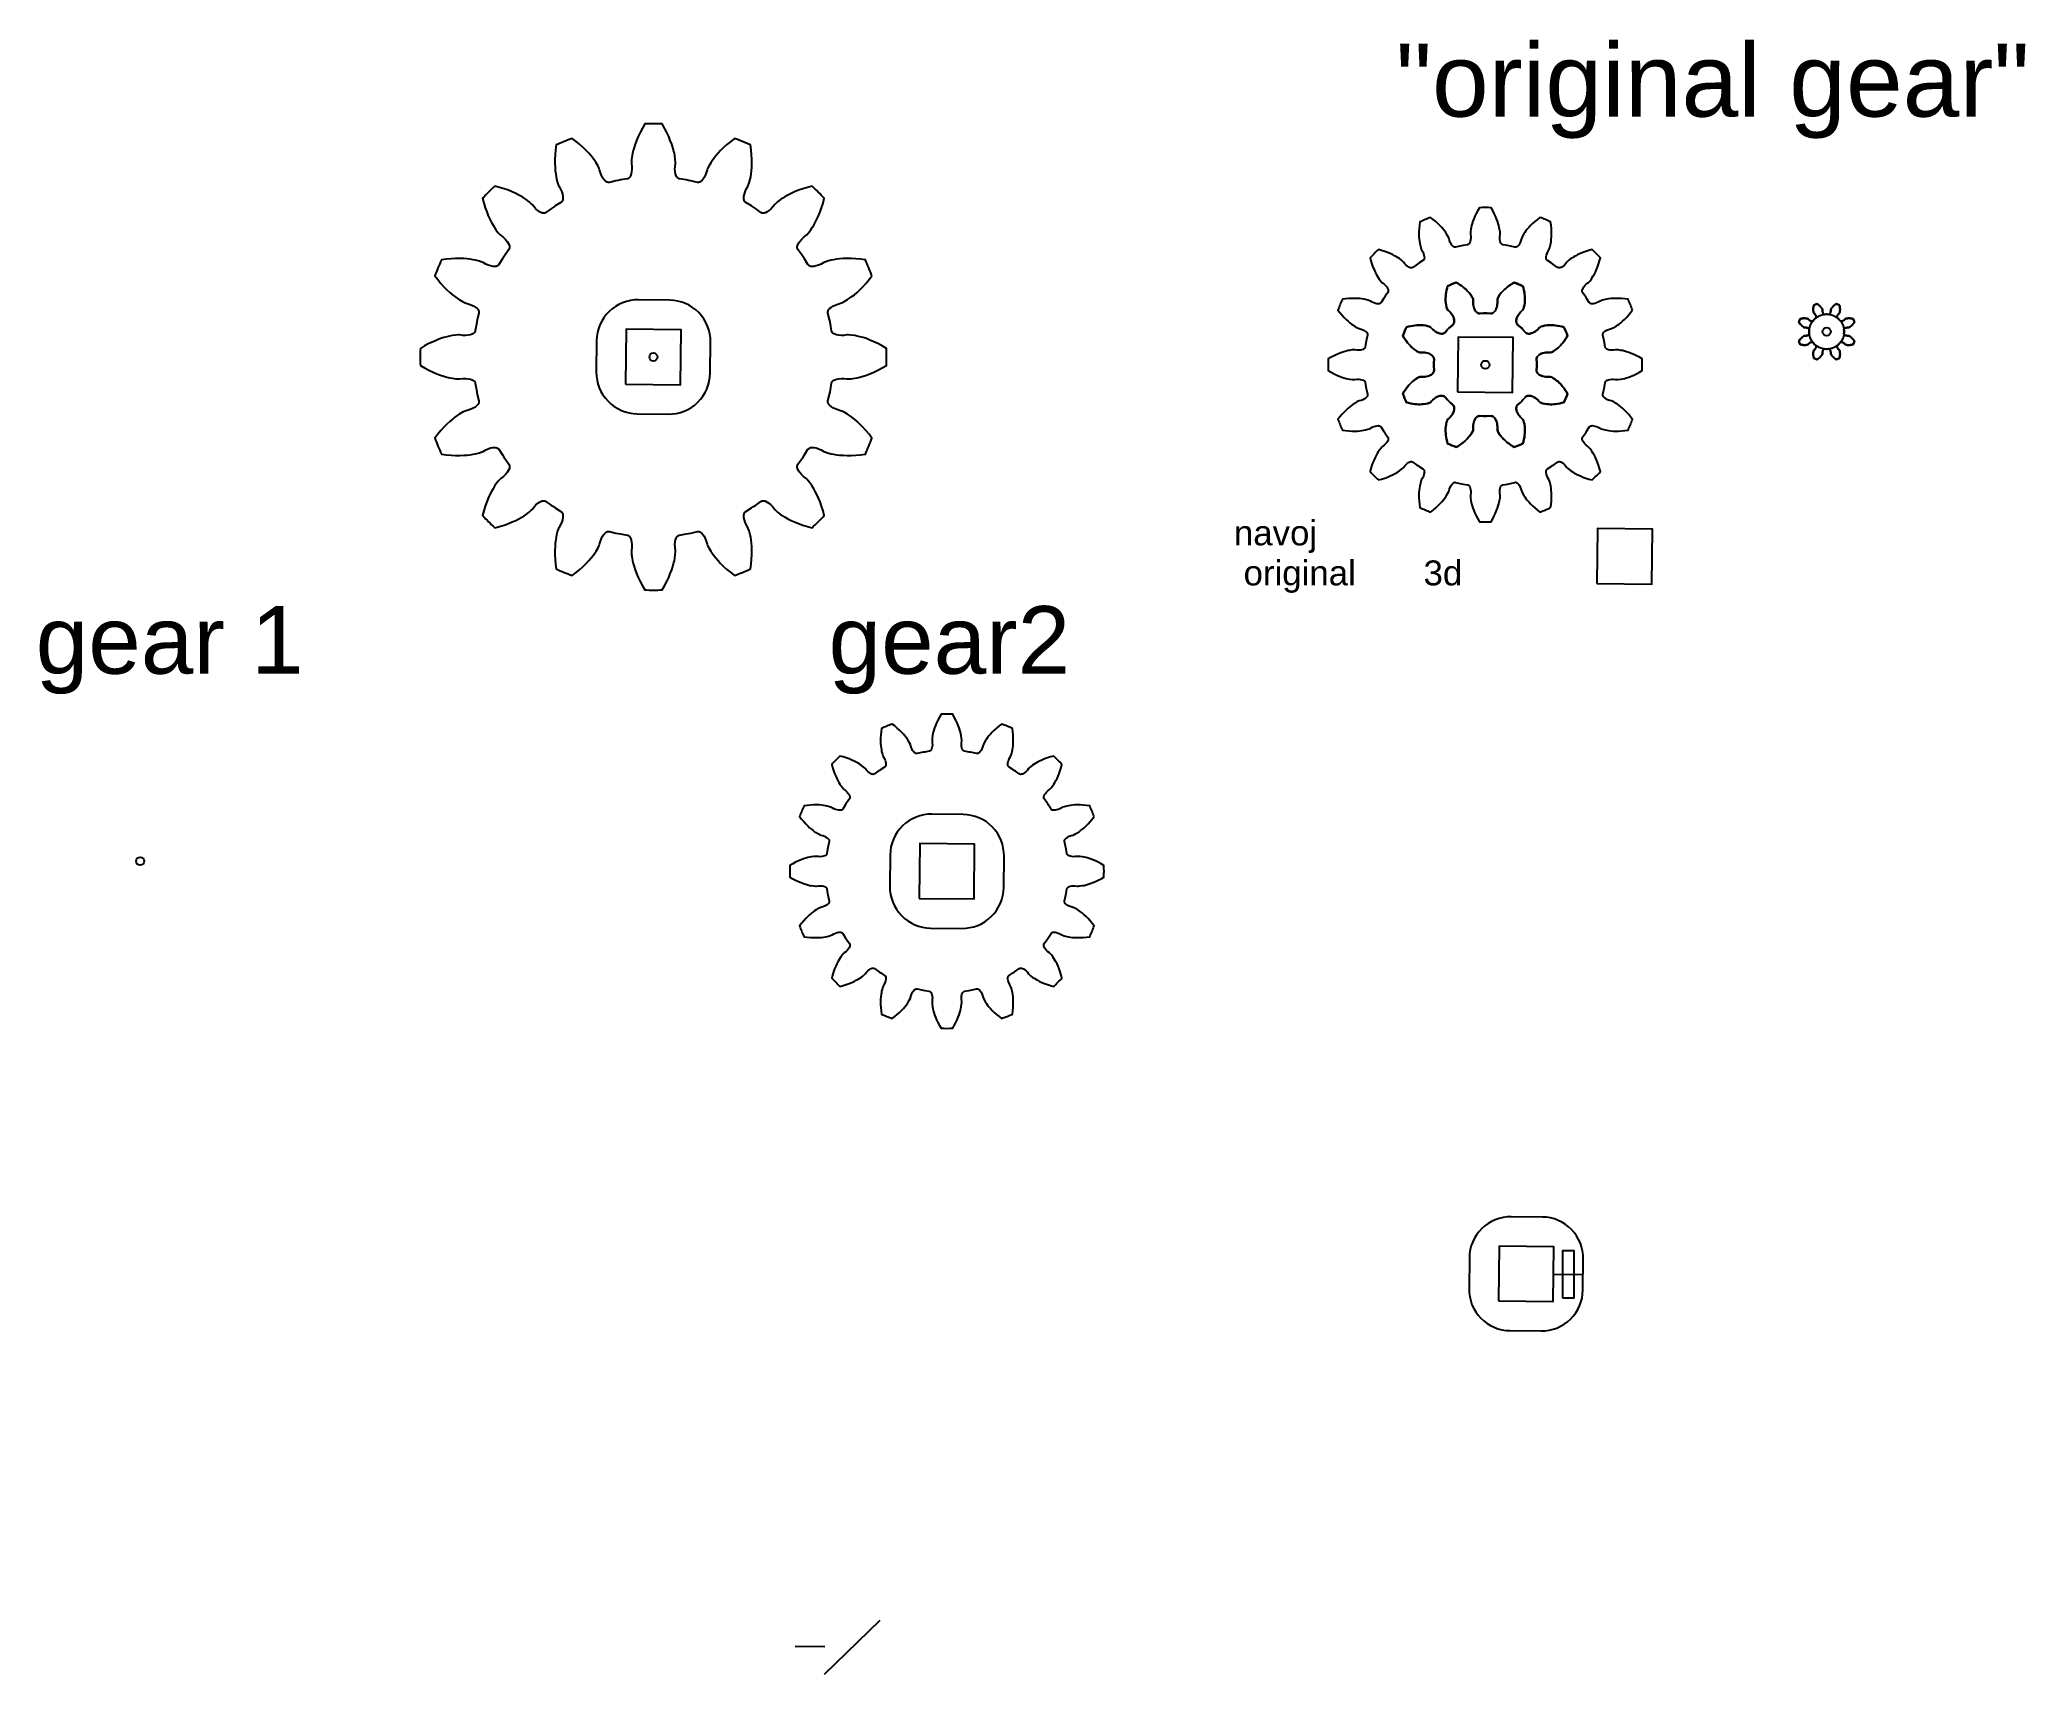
# Model space of a CAD drawing. Header units: millimetres. Extents: x -228 to 109, y -207 to 70.
import ezdxf

# ---------------------------------------------------------------- set-up
doc = ezdxf.new("R2010")
doc.units = ezdxf.units.MM
doc.layers.add('layer0', color=7, linetype='Continuous')
doc.layers.add('layer1', color=7, linetype='Continuous')
doc.styles.get("Standard").update_dxf_attribs({"font": 'arial.ttf'})

msp = doc.modelspace()

# ---------------------------------------------------------------- texts
for s, height, p in [('"original gear"', 12.3724, (2.07, 56.92)), ('navoj', 4.223, (-25.35, -15.72)), (' original       3d', 4.2227, (-25.35, -22.5)), ('gear 1                    gear2', 11.4577, (-228.32, -37.47))]:
    msp.add_text(s, height=height).set_placement(p)

# ---------------------------------------------------------------- linework, layer by layer
for p, q in [((28.81, -139.19), (33.8, -139.25)), ((-94.7, -206.98, -7.52), (-85.3, -197.79, -7.52)), ((-94.65, -202.34, 6.48), (-99.65, -202.28, 6.48))]:
    msp.add_line(p, q)
at = {"linetype": 'Continuous'}
for points in [[(-126.44, 6.58), (-121.15, 6.52, 0.414214), (-114.07, 13.44), (-114.01, 18.74, 0.414214), (-120.93, 25.82), (-126.22, 25.88, 0.414214), (-133.3, 18.96), (-133.36, 13.66, 0.414214)], [(-76.73, -80.55), (-71.43, -80.61, 0.414214), (-64.35, -73.69), (-64.29, -68.39, 0.414214), (-71.21, -61.31), (-76.51, -61.25, 0.414214), (-83.59, -68.17), (-83.65, -73.47, 0.414214)], [(21.4, -148.76), (26.7, -148.82, 0.414214), (33.77, -141.9), (33.84, -136.6, 0.414214), (26.92, -129.52), (21.62, -129.46, 0.414214), (14.54, -136.38), (14.48, -141.68, 0.414214)]]:
    msp.add_lwpolyline(points, format="xyb", close=True, dxfattribs=at)
for points in [[(-128.39, 11.6), (-119.09, 11.5), (-118.98, 20.8), (-128.28, 20.9)], [(12.52, 10.29), (21.82, 10.18), (21.93, 19.48), (12.63, 19.58)], [(36.15, -22.18), (45.45, -22.29), (45.56, -12.99), (36.26, -12.88)], [(-78.67, -75.53), (-69.37, -75.63), (-69.27, -66.34), (-78.57, -66.23)], [(19.45, -143.73), (28.75, -143.84), (28.86, -134.54), (19.56, -134.43)]]:
    msp.add_lwpolyline(points, close=True, dxfattribs=at)
msp.add_lwpolyline([(30.31, -143.22), (32.31, -143.22), (32.31, -135.22), (30.31, -135.22)], close=True)
for centre, radius in [((75.06, 20.48), 2.95), ((75.06, 20.48), 0.691), ((-123.68, 16.2), 0.691), ((17.23, 14.88), 0.691), ((-210.63, -69.23), 0.691)]:
    msp.add_circle(centre, radius)
at = {"layer": 'layer0'}
for points in [[(-86.66, 29.96, 0.018486), (-87.78, 32.65), (-88.59, 32.76), (-89.42, 32.84), (-90.18, 32.88), (-90.89, 32.89), (-91.54, 32.86), (-92.14, 32.82), (-92.67, 32.76), (-93.15, 32.68), (-93.56, 32.6), (-94.21, 32.43), (-94.62, 32.28), (-94.82, 32.19), (-95.28, 31.93), (-95.71, 31.74), (-96.11, 31.61), (-96.47, 31.53), (-96.79, 31.52), (-96.93, 31.53), (-97.06, 31.55), (-97.17, 31.59), (-97.27, 31.63), (-97.36, 31.69), (-97.44, 31.76), (-97.51, 31.85), (-98.1, 32.81), (-98.32, 33.15), (-98.55, 33.48), (-99.2, 34.39), (-99.27, 34.5), (-99.3, 34.59), (-99.32, 34.69), (-99.32, 34.81), (-99.31, 34.93), (-99.28, 35.05), (-99.24, 35.19), (-99.1, 35.47), (-98.9, 35.78), (-98.62, 36.1), (-98.28, 36.42), (-97.87, 36.75), (-97.71, 36.9), (-97.41, 37.23), (-97.01, 37.76), (-96.77, 38.11), (-96.52, 38.52), (-96.26, 38.98), (-95.99, 39.52), (-95.72, 40.11), (-95.45, 40.77), (-95.2, 41.49), (-94.95, 42.28), (-94.74, 43.08, 0.018486), (-96.81, 45.14), (-97.6, 44.93), (-98.39, 44.69), (-99.12, 44.43), (-99.78, 44.16), (-100.37, 43.89), (-100.9, 43.63), (-101.37, 43.37), (-101.78, 43.11), (-102.13, 42.88), (-102.66, 42.47), (-102.99, 42.17), (-103.13, 42.02), (-103.46, 41.61), (-103.79, 41.26), (-104.11, 40.99), (-104.41, 40.78), (-104.7, 40.64), (-104.83, 40.6), (-104.96, 40.57), (-105.08, 40.56), (-105.19, 40.56), (-105.29, 40.58), (-105.39, 40.62), (-105.49, 40.68), (-106.41, 41.34), (-106.74, 41.56), (-107.07, 41.78), (-108.03, 42.38), (-108.13, 42.45), (-108.2, 42.52), (-108.25, 42.61), (-108.3, 42.71), (-108.33, 42.83), (-108.36, 42.96), (-108.37, 43.1), (-108.35, 43.41), (-108.28, 43.77), (-108.15, 44.17), (-107.95, 44.61), (-107.7, 45.07), (-107.61, 45.26), (-107.46, 45.68), (-107.29, 46.32), (-107.2, 46.74), (-107.13, 47.21), (-107.06, 47.75), (-107.02, 48.34), (-107, 48.99), (-107.01, 49.7), (-107.04, 50.47), (-107.12, 51.29), (-107.23, 52.11, 0.018486), (-109.93, 53.22), (-110.58, 52.73), (-111.22, 52.2), (-111.79, 51.68), (-112.3, 51.18), (-112.74, 50.71), (-113.13, 50.26), (-113.46, 49.84), (-113.75, 49.45), (-113.98, 49.1), (-114.31, 48.52), (-114.5, 48.12), (-114.58, 47.92), (-114.72, 47.41), (-114.89, 46.97), (-115.08, 46.59), (-115.29, 46.28), (-115.5, 46.05), (-115.6, 45.96), (-115.71, 45.88), (-115.82, 45.83), (-115.92, 45.79), (-116.02, 45.77), (-116.12, 45.76), (-116.24, 45.78), (-117.34, 46.03), (-117.73, 46.11), (-118.13, 46.19), (-119.24, 46.38), (-119.36, 46.4), (-119.45, 46.45), (-119.53, 46.51), (-119.62, 46.58), (-119.69, 46.68), (-119.76, 46.78), (-119.83, 46.91), (-119.93, 47.21), (-120, 47.57), (-120.03, 47.99), (-120.02, 48.47), (-119.96, 48.99), (-119.95, 49.2), (-119.98, 49.64), (-120.06, 50.31), (-120.14, 50.72), (-120.26, 51.19), (-120.4, 51.7), (-120.59, 52.27), (-120.82, 52.88), (-121.1, 53.53), (-121.42, 54.23), (-121.81, 54.96), (-122.22, 55.67, 0.018486), (-125.14, 55.67), (-125.56, 54.96), (-125.94, 54.23), (-126.27, 53.53), (-126.55, 52.88), (-126.78, 52.27), (-126.97, 51.7), (-127.11, 51.19), (-127.23, 50.72), (-127.31, 50.31), (-127.39, 49.64), (-127.42, 49.2), (-127.41, 48.99), (-127.35, 48.47), (-127.34, 47.99), (-127.37, 47.57), (-127.44, 47.21), (-127.54, 46.91), (-127.61, 46.78), (-127.68, 46.68), (-127.75, 46.58), (-127.84, 46.51), (-127.92, 46.45), (-128.01, 46.4), (-128.13, 46.38), (-129.24, 46.19), (-129.64, 46.11), (-130.03, 46.03), (-131.13, 45.78), (-131.25, 45.76), (-131.35, 45.77), (-131.45, 45.79), (-131.55, 45.83), (-131.66, 45.88), (-131.77, 45.96), (-131.87, 46.05), (-132.08, 46.28), (-132.29, 46.59), (-132.48, 46.97), (-132.65, 47.41), (-132.79, 47.92), (-132.87, 48.12), (-133.06, 48.52), (-133.39, 49.1), (-133.62, 49.45), (-133.91, 49.84), (-134.24, 50.26), (-134.63, 50.71), (-135.07, 51.18), (-135.58, 51.68), (-136.15, 52.2), (-136.79, 52.73), (-137.44, 53.22, 0.018486), (-140.14, 52.11), (-140.25, 51.29), (-140.32, 50.47), (-140.36, 49.7), (-140.37, 48.99), (-140.35, 48.34), (-140.3, 47.75), (-140.24, 47.21), (-140.17, 46.74), (-140.08, 46.32), (-139.91, 45.68), (-139.76, 45.26), (-139.67, 45.07), (-139.42, 44.61), (-139.22, 44.17), (-139.09, 43.77), (-139.02, 43.41), (-139, 43.1), (-139.01, 42.96), (-139.04, 42.83), (-139.07, 42.71), (-139.12, 42.61), (-139.17, 42.52), (-139.24, 42.45), (-139.34, 42.38), (-140.3, 41.78), (-140.63, 41.56), (-140.96, 41.34), (-141.88, 40.68), (-141.98, 40.62), (-142.08, 40.58), (-142.18, 40.56), (-142.29, 40.56), (-142.41, 40.57), (-142.54, 40.6), (-142.67, 40.64), (-142.96, 40.78), (-143.26, 40.99), (-143.58, 41.26), (-143.91, 41.61), (-144.24, 42.02), (-144.38, 42.17), (-144.71, 42.47), (-145.24, 42.88), (-145.59, 43.11), (-146, 43.37), (-146.47, 43.63), (-147, 43.89), (-147.59, 44.16), (-148.25, 44.43), (-148.98, 44.69), (-149.77, 44.93), (-150.56, 45.14, 0.018486), (-152.63, 43.08), (-152.42, 42.28), (-152.17, 41.49), (-151.91, 40.77), (-151.65, 40.11), (-151.38, 39.52), (-151.11, 38.98), (-150.85, 38.52), (-150.6, 38.11), (-150.36, 37.76), (-149.96, 37.23), (-149.66, 36.9), (-149.5, 36.75), (-149.09, 36.42), (-148.75, 36.1), (-148.47, 35.78), (-148.27, 35.47), (-148.13, 35.19), (-148.08, 35.05), (-148.06, 34.93), (-148.05, 34.81), (-148.05, 34.69), (-148.07, 34.59), (-148.1, 34.5), (-148.16, 34.39), (-148.82, 33.48), (-149.05, 33.15), (-149.27, 32.81), (-149.86, 31.85), (-149.93, 31.76), (-150.01, 31.69), (-150.1, 31.63), (-150.2, 31.59), (-150.31, 31.55), (-150.44, 31.53), (-150.58, 31.52), (-150.9, 31.53), (-151.26, 31.61), (-151.66, 31.74), (-152.09, 31.93), (-152.55, 32.19), (-152.75, 32.28), (-153.16, 32.43), (-153.81, 32.6), (-154.22, 32.68), (-154.7, 32.76), (-155.23, 32.82), (-155.82, 32.86), (-156.48, 32.89), (-157.19, 32.88), (-157.95, 32.84), (-158.78, 32.76), (-159.59, 32.65, 0.018486), (-160.71, 29.96), (-160.21, 29.3), (-159.68, 28.66), (-159.17, 28.1), (-158.67, 27.59), (-158.19, 27.14), (-157.74, 26.75), (-157.32, 26.42), (-156.93, 26.14), (-156.58, 25.91), (-156, 25.57), (-155.6, 25.38), (-155.4, 25.31), (-154.9, 25.16), (-154.45, 24.99), (-154.08, 24.8), (-153.77, 24.6), (-153.53, 24.39), (-153.44, 24.28), (-153.37, 24.17), (-153.31, 24.07), (-153.27, 23.96), (-153.25, 23.86), (-153.25, 23.76), (-153.26, 23.64), (-153.52, 22.54), (-153.6, 22.15), (-153.68, 21.76), (-153.86, 20.64), (-153.89, 20.53), (-153.93, 20.44), (-153.99, 20.35), (-154.07, 20.27), (-154.16, 20.19), (-154.27, 20.12), (-154.4, 20.06), (-154.69, 19.95), (-155.05, 19.88), (-155.47, 19.85), (-155.95, 19.86), (-156.47, 19.92), (-156.69, 19.93), (-157.13, 19.91), (-157.79, 19.82), (-158.21, 19.74), (-158.67, 19.63), (-159.19, 19.48), (-159.76, 19.3), (-160.36, 19.07), (-161.02, 18.79), (-161.71, 18.46), (-162.45, 18.07), (-163.16, 17.66, 0.018486), (-163.16, 14.74), (-162.45, 14.33), (-161.71, 13.94), (-161.02, 13.61), (-160.36, 13.33), (-159.76, 13.1), (-159.19, 12.92), (-158.67, 12.77), (-158.21, 12.66), (-157.79, 12.58), (-157.13, 12.49), (-156.69, 12.47), (-156.47, 12.48), (-155.95, 12.54), (-155.47, 12.55), (-155.05, 12.52), (-154.69, 12.45), (-154.4, 12.34), (-154.27, 12.28), (-154.16, 12.21), (-154.07, 12.13), (-153.99, 12.05), (-153.93, 11.96), (-153.89, 11.87), (-153.86, 11.76), (-153.68, 10.64), (-153.6, 10.25), (-153.52, 9.86), (-153.26, 8.76), (-153.25, 8.64), (-153.25, 8.54), (-153.27, 8.44), (-153.31, 8.33), (-153.37, 8.23), (-153.44, 8.12), (-153.53, 8.01), (-153.77, 7.8), (-154.08, 7.6), (-154.45, 7.41), (-154.9, 7.24), (-155.4, 7.09), (-155.6, 7.02), (-156, 6.83), (-156.58, 6.49), (-156.93, 6.26), (-157.32, 5.98), (-157.74, 5.65), (-158.19, 5.26), (-158.67, 4.81), (-159.17, 4.3), (-159.68, 3.74), (-160.21, 3.1), (-160.71, 2.44, 0.018486), (-159.59, -0.25), (-158.78, -0.36), (-157.95, -0.44), (-157.19, -0.48), (-156.48, -0.49), (-155.82, -0.46), (-155.23, -0.42), (-154.7, -0.36), (-154.22, -0.28), (-153.81, -0.2), (-153.16, -0.03), (-152.75, 0.12), (-152.55, 0.21), (-152.09, 0.47), (-151.66, 0.66), (-151.26, 0.79), (-150.9, 0.87), (-150.58, 0.88), (-150.44, 0.87), (-150.31, 0.85), (-150.2, 0.81), (-150.1, 0.77), (-150.01, 0.71), (-149.93, 0.64), (-149.86, 0.55), (-149.27, -0.41), (-149.05, -0.75), (-148.82, -1.08), (-148.16, -1.99), (-148.1, -2.1), (-148.07, -2.19), (-148.05, -2.3), (-148.05, -2.41), (-148.06, -2.53), (-148.08, -2.65), (-148.13, -2.79), (-148.27, -3.07), (-148.47, -3.38), (-148.75, -3.7), (-149.09, -4.03), (-149.5, -4.35), (-149.66, -4.5), (-149.96, -4.83), (-150.36, -5.36), (-150.6, -5.71), (-150.85, -6.12), (-151.11, -6.58), (-151.38, -7.12), (-151.65, -7.71), (-151.91, -8.37), (-152.17, -9.09), (-152.42, -9.88), (-152.63, -10.68, 0.018486), (-150.56, -12.74), (-149.77, -12.53), (-148.98, -12.29), (-148.25, -12.03), (-147.59, -11.76), (-147, -11.5), (-146.47, -11.23), (-146, -10.97), (-145.59, -10.71), (-145.24, -10.48), (-144.71, -10.07), (-144.38, -9.77), (-144.24, -9.62), (-143.91, -9.21), (-143.58, -8.86), (-143.26, -8.59), (-142.96, -8.38), (-142.67, -8.24), (-142.54, -8.2), (-142.41, -8.17), (-142.29, -8.16), (-142.18, -8.17), (-142.08, -8.18), (-141.98, -8.22), (-141.88, -8.28), (-140.96, -8.94), (-140.63, -9.16), (-140.3, -9.38), (-139.34, -9.98), (-139.24, -10.05), (-139.17, -10.12), (-139.12, -10.21), (-139.07, -10.31), (-139.04, -10.43), (-139.01, -10.56), (-139, -10.7), (-139.02, -11.01), (-139.09, -11.37), (-139.22, -11.77), (-139.42, -12.21), (-139.67, -12.67), (-139.76, -12.86), (-139.91, -13.28), (-140.08, -13.92), (-140.17, -14.34), (-140.24, -14.81), (-140.3, -15.35), (-140.35, -15.94), (-140.37, -16.59), (-140.36, -17.3), (-140.32, -18.07), (-140.25, -18.89), (-140.14, -19.71, 0.018486), (-137.44, -20.83), (-136.79, -20.33), (-136.15, -19.8), (-135.58, -19.28), (-135.07, -18.79), (-134.63, -18.31), (-134.24, -17.86), (-133.91, -17.44), (-133.62, -17.05), (-133.39, -16.7), (-133.06, -16.12), (-132.87, -15.72), (-132.79, -15.52), (-132.65, -15.01), (-132.48, -14.57), (-132.29, -14.19), (-132.08, -13.89), (-131.87, -13.65), (-131.77, -13.56), (-131.66, -13.48), (-131.55, -13.43), (-131.45, -13.39), (-131.35, -13.37), (-131.25, -13.36), (-131.13, -13.38), (-130.03, -13.64), (-129.64, -13.72), (-129.24, -13.79), (-128.13, -13.98), (-128.01, -14.01), (-127.92, -14.05), (-127.84, -14.11), (-127.75, -14.18), (-127.68, -14.28), (-127.61, -14.39), (-127.54, -14.51), (-127.44, -14.81), (-127.37, -15.17), (-127.34, -15.59), (-127.35, -16.07), (-127.41, -16.59), (-127.42, -16.8), (-127.39, -17.24), (-127.31, -17.91), (-127.23, -18.32), (-127.11, -18.79), (-126.97, -19.31), (-126.78, -19.87), (-126.55, -20.48), (-126.27, -21.14), (-125.94, -21.83), (-125.56, -22.56), (-125.14, -23.27, 0.018486), (-122.22, -23.27), (-121.81, -22.56), (-121.42, -21.83), (-121.1, -21.14), (-120.82, -20.48), (-120.59, -19.87), (-120.4, -19.31), (-120.26, -18.79), (-120.14, -18.32), (-120.06, -17.91), (-119.98, -17.24), (-119.95, -16.8), (-119.96, -16.59), (-120.02, -16.07), (-120.03, -15.59), (-120, -15.17), (-119.93, -14.81), (-119.83, -14.51), (-119.76, -14.39), (-119.69, -14.28), (-119.62, -14.18), (-119.53, -14.11), (-119.45, -14.05), (-119.36, -14.01), (-119.24, -13.98), (-118.13, -13.79), (-117.73, -13.72), (-117.34, -13.64), (-116.24, -13.38), (-116.12, -13.36), (-116.02, -13.37), (-115.92, -13.39), (-115.82, -13.43), (-115.71, -13.48), (-115.6, -13.56), (-115.5, -13.65), (-115.29, -13.89), (-115.08, -14.19), (-114.89, -14.57), (-114.72, -15.01), (-114.58, -15.52), (-114.5, -15.72), (-114.31, -16.12), (-113.98, -16.7), (-113.75, -17.05), (-113.46, -17.44), (-113.13, -17.86), (-112.74, -18.31), (-112.3, -18.79), (-111.79, -19.28), (-111.22, -19.8), (-110.58, -20.33), (-109.93, -20.83, 0.018486), (-107.23, -19.71), (-107.12, -18.89), (-107.04, -18.07), (-107.01, -17.3), (-107, -16.59), (-107.02, -15.94), (-107.06, -15.35), (-107.13, -14.81), (-107.2, -14.34), (-107.29, -13.92), (-107.46, -13.28), (-107.61, -12.86), (-107.7, -12.67), (-107.95, -12.21), (-108.15, -11.77), (-108.28, -11.37), (-108.35, -11.01), (-108.37, -10.7), (-108.36, -10.56), (-108.33, -10.43), (-108.3, -10.31), (-108.25, -10.21), (-108.2, -10.12), (-108.13, -10.05), (-108.03, -9.98), (-107.07, -9.38), (-106.74, -9.16), (-106.41, -8.94), (-105.49, -8.28), (-105.39, -8.22), (-105.29, -8.18), (-105.19, -8.17), (-105.08, -8.16), (-104.96, -8.17), (-104.83, -8.2), (-104.7, -8.24), (-104.41, -8.38), (-104.11, -8.59), (-103.79, -8.86), (-103.46, -9.21), (-103.13, -9.62), (-102.99, -9.77), (-102.66, -10.07), (-102.13, -10.48), (-101.78, -10.71), (-101.37, -10.97), (-100.9, -11.23), (-100.37, -11.5), (-99.78, -11.76), (-99.12, -12.03), (-98.39, -12.29), (-97.6, -12.53), (-96.81, -12.74, 0.018486), (-94.74, -10.68), (-94.95, -9.88), (-95.2, -9.09), (-95.45, -8.37), (-95.72, -7.71), (-95.99, -7.12), (-96.26, -6.58), (-96.52, -6.12), (-96.77, -5.71), (-97.01, -5.36), (-97.41, -4.83), (-97.71, -4.5), (-97.87, -4.35), (-98.28, -4.03), (-98.62, -3.7), (-98.9, -3.38), (-99.1, -3.07), (-99.24, -2.79), (-99.28, -2.65), (-99.31, -2.53), (-99.32, -2.41), (-99.32, -2.3), (-99.3, -2.19), (-99.27, -2.1), (-99.2, -1.99), (-98.55, -1.08), (-98.32, -0.75), (-98.1, -0.41), (-97.51, 0.55), (-97.44, 0.64), (-97.36, 0.71), (-97.27, 0.77), (-97.17, 0.81), (-97.06, 0.85), (-96.93, 0.87), (-96.79, 0.88), (-96.47, 0.87), (-96.11, 0.79), (-95.71, 0.66), (-95.28, 0.47), (-94.82, 0.21), (-94.62, 0.12), (-94.21, -0.03), (-93.56, -0.2), (-93.15, -0.28), (-92.67, -0.36), (-92.14, -0.42), (-91.54, -0.46), (-90.89, -0.49), (-90.18, -0.48), (-89.42, -0.44), (-88.59, -0.36), (-87.78, -0.25, 0.018486), (-86.66, 2.44), (-87.16, 3.1), (-87.69, 3.74), (-88.2, 4.3), (-88.7, 4.81), (-89.18, 5.26), (-89.63, 5.65), (-90.05, 5.98), (-90.44, 6.26), (-90.79, 6.49), (-91.37, 6.83), (-91.77, 7.02), (-91.97, 7.09), (-92.47, 7.24), (-92.92, 7.41), (-93.29, 7.6), (-93.6, 7.8), (-93.84, 8.01), (-93.93, 8.12), (-94, 8.23), (-94.06, 8.33), (-94.1, 8.44), (-94.12, 8.54), (-94.12, 8.64), (-94.11, 8.76), (-93.85, 9.86), (-93.77, 10.25), (-93.69, 10.64), (-93.51, 11.76), (-93.48, 11.87), (-93.44, 11.96), (-93.38, 12.05), (-93.3, 12.13), (-93.21, 12.21), (-93.1, 12.28), (-92.97, 12.34), (-92.68, 12.45), (-92.31, 12.52), (-91.89, 12.55), (-91.42, 12.54), (-90.9, 12.48), (-90.68, 12.47), (-90.24, 12.49), (-89.58, 12.58), (-89.16, 12.66), (-88.7, 12.77), (-88.18, 12.92), (-87.61, 13.1), (-87, 13.33), (-86.35, 13.61), (-85.66, 13.94), (-84.92, 14.33), (-84.21, 14.74, 0.018486), (-84.21, 17.66), (-84.92, 18.07), (-85.66, 18.46), (-86.35, 18.79), (-87, 19.07), (-87.61, 19.3), (-88.18, 19.48), (-88.7, 19.63), (-89.16, 19.74), (-89.58, 19.82), (-90.24, 19.91), (-90.68, 19.93), (-90.9, 19.92), (-91.42, 19.86), (-91.89, 19.85), (-92.31, 19.88), (-92.68, 19.95), (-92.97, 20.06), (-93.1, 20.12), (-93.21, 20.19), (-93.3, 20.27), (-93.38, 20.35), (-93.44, 20.44), (-93.48, 20.53), (-93.51, 20.64), (-93.69, 21.76), (-93.77, 22.15), (-93.85, 22.54), (-94.11, 23.64), (-94.12, 23.76), (-94.12, 23.86), (-94.1, 23.96), (-94.06, 24.07), (-94, 24.17), (-93.93, 24.28), (-93.84, 24.39), (-93.6, 24.6), (-93.29, 24.8), (-92.92, 24.99), (-92.47, 25.16), (-91.97, 25.31), (-91.77, 25.38), (-91.37, 25.57), (-90.79, 25.91), (-90.44, 26.14), (-90.05, 26.42), (-89.63, 26.75), (-89.18, 27.14), (-88.7, 27.59), (-88.2, 28.1), (-87.69, 28.66), (-87.16, 29.3)], [(42.17, 24.15, 0.018486), (41.42, 25.97), (40.87, 26.04), (40.32, 26.09), (39.8, 26.12), (39.32, 26.12), (38.88, 26.11), (38.48, 26.08), (38.12, 26.04), (37.8, 25.99), (37.52, 25.93), (37.09, 25.81), (36.81, 25.71), (36.68, 25.65), (36.37, 25.48), (36.07, 25.35), (35.8, 25.26), (35.56, 25.21), (35.35, 25.2), (35.25, 25.21), (35.17, 25.22), (35.09, 25.25), (35.02, 25.28), (34.96, 25.32), (34.91, 25.36), (34.86, 25.43), (34.46, 26.07), (34.31, 26.3), (34.16, 26.52), (33.72, 27.14), (33.68, 27.21), (33.66, 27.27), (33.64, 27.34), (33.64, 27.42), (33.65, 27.5), (33.67, 27.58), (33.7, 27.67), (33.79, 27.87), (33.93, 28.07), (34.11, 28.29), (34.35, 28.51), (34.62, 28.73), (34.73, 28.83), (34.93, 29.05), (35.2, 29.4), (35.36, 29.64), (35.53, 29.92), (35.71, 30.23), (35.89, 30.59), (36.07, 30.99), (36.25, 31.44), (36.42, 31.92), (36.59, 32.46), (36.73, 32.99, 0.018486), (35.34, 34.38), (34.8, 34.24), (34.27, 34.07), (33.78, 33.9), (33.34, 33.72), (32.94, 33.54), (32.58, 33.36), (32.26, 33.18), (31.99, 33.01), (31.75, 32.86), (31.39, 32.58), (31.17, 32.38), (31.07, 32.28), (30.85, 32), (30.63, 31.77), (30.42, 31.58), (30.21, 31.44), (30.02, 31.35), (29.93, 31.32), (29.84, 31.3), (29.76, 31.3), (29.69, 31.3), (29.62, 31.31), (29.56, 31.33), (29.49, 31.38), (28.87, 31.82), (28.64, 31.97), (28.42, 32.12), (27.77, 32.52), (27.71, 32.57), (27.66, 32.62), (27.62, 32.68), (27.59, 32.74), (27.57, 32.82), (27.55, 32.91), (27.55, 33), (27.56, 33.22), (27.61, 33.46), (27.7, 33.73), (27.83, 34.02), (28, 34.33), (28.06, 34.46), (28.16, 34.74), (28.28, 35.18), (28.33, 35.46), (28.38, 35.78), (28.42, 36.14), (28.45, 36.54), (28.47, 36.97), (28.46, 37.45), (28.44, 37.97), (28.39, 38.53), (28.31, 39.07, 0.018486), (26.5, 39.83), (26.06, 39.49), (25.62, 39.13), (25.24, 38.79), (24.9, 38.45), (24.6, 38.13), (24.34, 37.83), (24.11, 37.55), (23.92, 37.28), (23.77, 37.05), (23.54, 36.66), (23.41, 36.39), (23.36, 36.25), (23.27, 35.91), (23.15, 35.61), (23.02, 35.36), (22.89, 35.15), (22.74, 34.99), (22.67, 34.93), (22.6, 34.88), (22.53, 34.84), (22.46, 34.82), (22.39, 34.8), (22.32, 34.8), (22.24, 34.81), (21.5, 34.98), (21.24, 35.04), (20.97, 35.09), (20.22, 35.21), (20.14, 35.23), (20.08, 35.26), (20.02, 35.3), (19.97, 35.35), (19.92, 35.41), (19.87, 35.49), (19.83, 35.57), (19.76, 35.77), (19.71, 36.02), (19.69, 36.3), (19.7, 36.62), (19.74, 36.97), (19.74, 37.12), (19.73, 37.42), (19.67, 37.86), (19.61, 38.14), (19.54, 38.46), (19.44, 38.8), (19.31, 39.18), (19.16, 39.6), (18.97, 40.04), (18.75, 40.5), (18.49, 41), (18.21, 41.48, 0.018486), (16.24, 41.48), (15.97, 41), (15.7, 40.5), (15.48, 40.04), (15.3, 39.6), (15.14, 39.18), (15.02, 38.8), (14.92, 38.46), (14.84, 38.14), (14.79, 37.86), (14.73, 37.42), (14.71, 37.12), (14.72, 36.97), (14.76, 36.62), (14.77, 36.3), (14.75, 36.02), (14.7, 35.77), (14.63, 35.57), (14.58, 35.49), (14.54, 35.41), (14.49, 35.35), (14.43, 35.3), (14.37, 35.26), (14.31, 35.23), (14.23, 35.21), (13.48, 35.09), (13.22, 35.04), (12.95, 34.98), (12.21, 34.81), (12.13, 34.8), (12.07, 34.8), (12, 34.82), (11.93, 34.84), (11.85, 34.88), (11.78, 34.93), (11.71, 34.99), (11.57, 35.15), (11.43, 35.36), (11.3, 35.61), (11.19, 35.91), (11.09, 36.25), (11.04, 36.39), (10.91, 36.66), (10.69, 37.05), (10.53, 37.28), (10.34, 37.55), (10.12, 37.83), (9.85, 38.13), (9.55, 38.45), (9.21, 38.79), (8.83, 39.13), (8.4, 39.49), (7.96, 39.83, 0.018486), (6.14, 39.07), (6.07, 38.53), (6.02, 37.97), (5.99, 37.45), (5.98, 36.97), (6, 36.54), (6.03, 36.14), (6.07, 35.78), (6.12, 35.46), (6.18, 35.18), (6.29, 34.74), (6.4, 34.46), (6.45, 34.33), (6.63, 34.02), (6.76, 33.73), (6.85, 33.46), (6.89, 33.22), (6.91, 33), (6.9, 32.91), (6.88, 32.82), (6.86, 32.74), (6.83, 32.68), (6.79, 32.62), (6.75, 32.57), (6.68, 32.52), (6.03, 32.12), (5.81, 31.97), (5.59, 31.82), (4.97, 31.38), (4.9, 31.33), (4.83, 31.31), (4.77, 31.3), (4.69, 31.3), (4.61, 31.3), (4.52, 31.32), (4.43, 31.35), (4.24, 31.44), (4.04, 31.58), (3.82, 31.77), (3.6, 32), (3.38, 32.28), (3.28, 32.38), (3.06, 32.58), (2.7, 32.86), (2.47, 33.01), (2.19, 33.18), (1.88, 33.36), (1.52, 33.54), (1.12, 33.72), (0.67, 33.9), (0.19, 34.07), (-0.35, 34.24), (-0.88, 34.38, 0.018486), (-2.27, 32.99), (-2.13, 32.46), (-1.97, 31.92), (-1.79, 31.44), (-1.61, 30.99), (-1.43, 30.59), (-1.25, 30.23), (-1.08, 29.92), (-0.91, 29.64), (-0.75, 29.4), (-0.47, 29.05), (-0.27, 28.83), (-0.17, 28.73), (0.11, 28.51), (0.34, 28.29), (0.53, 28.07), (0.66, 27.87), (0.76, 27.67), (0.79, 27.58), (0.81, 27.5), (0.81, 27.42), (0.81, 27.34), (0.8, 27.27), (0.77, 27.21), (0.73, 27.14), (0.29, 26.52), (0.14, 26.3), (-0.01, 26.07), (-0.41, 25.43), (-0.46, 25.36), (-0.51, 25.32), (-0.57, 25.28), (-0.64, 25.25), (-0.71, 25.22), (-0.8, 25.21), (-0.9, 25.2), (-1.11, 25.21), (-1.35, 25.26), (-1.62, 25.35), (-1.91, 25.48), (-2.22, 25.65), (-2.35, 25.71), (-2.64, 25.81), (-3.07, 25.93), (-3.35, 25.99), (-3.67, 26.04), (-4.03, 26.08), (-4.43, 26.11), (-4.87, 26.12), (-5.35, 26.12), (-5.86, 26.09), (-6.42, 26.04), (-6.97, 25.97, 0.018486), (-7.72, 24.15), (-7.38, 23.71), (-7.03, 23.28), (-6.68, 22.9), (-6.35, 22.55), (-6.02, 22.25), (-5.72, 21.99), (-5.44, 21.77), (-5.17, 21.58), (-4.94, 21.42), (-4.55, 21.2), (-4.28, 21.07), (-4.14, 21.02), (-3.8, 20.92), (-3.5, 20.81), (-3.25, 20.68), (-3.04, 20.54), (-2.88, 20.4), (-2.82, 20.33), (-2.77, 20.25), (-2.74, 20.18), (-2.71, 20.11), (-2.69, 20.04), (-2.69, 19.98), (-2.7, 19.9), (-2.88, 19.15), (-2.93, 18.89), (-2.98, 18.63), (-3.1, 17.88), (-3.12, 17.8), (-3.15, 17.74), (-3.19, 17.68), (-3.24, 17.62), (-3.31, 17.57), (-3.38, 17.52), (-3.47, 17.48), (-3.67, 17.41), (-3.91, 17.36), (-4.19, 17.34), (-4.51, 17.35), (-4.87, 17.39), (-5.01, 17.39), (-5.31, 17.38), (-5.75, 17.32), (-6.03, 17.27), (-6.35, 17.19), (-6.7, 17.09), (-7.08, 16.97), (-7.49, 16.81), (-7.93, 16.63), (-8.39, 16.4), (-8.89, 16.14), (-9.37, 15.86, 0.018486), (-9.37, 13.9), (-8.89, 13.62), (-8.39, 13.36), (-7.93, 13.14), (-7.49, 12.95), (-7.08, 12.8), (-6.7, 12.67), (-6.35, 12.57), (-6.03, 12.5), (-5.75, 12.44), (-5.31, 12.38), (-5.01, 12.37), (-4.87, 12.37), (-4.51, 12.41), (-4.19, 12.42), (-3.91, 12.4), (-3.67, 12.35), (-3.47, 12.28), (-3.38, 12.24), (-3.31, 12.19), (-3.24, 12.14), (-3.19, 12.08), (-3.15, 12.03), (-3.12, 11.97), (-3.1, 11.89), (-2.98, 11.14), (-2.93, 10.87), (-2.88, 10.61), (-2.7, 9.87), (-2.69, 9.79), (-2.69, 9.72), (-2.71, 9.65), (-2.74, 9.58), (-2.77, 9.51), (-2.82, 9.44), (-2.88, 9.36), (-3.04, 9.22), (-3.25, 9.09), (-3.5, 8.96), (-3.8, 8.84), (-4.14, 8.74), (-4.28, 8.69), (-4.55, 8.57), (-4.94, 8.34), (-5.17, 8.18), (-5.44, 7.99), (-5.72, 7.77), (-6.02, 7.51), (-6.35, 7.21), (-6.68, 6.87), (-7.03, 6.48), (-7.38, 6.05), (-7.72, 5.61, 0.018486), (-6.97, 3.8), (-6.42, 3.72), (-5.86, 3.67), (-5.35, 3.64), (-4.87, 3.64), (-4.43, 3.65), (-4.03, 3.68), (-3.67, 3.73), (-3.35, 3.78), (-3.07, 3.83), (-2.64, 3.95), (-2.35, 4.05), (-2.22, 4.11), (-1.91, 4.28), (-1.62, 4.41), (-1.35, 4.5), (-1.11, 4.55), (-0.9, 4.56), (-0.8, 4.55), (-0.71, 4.54), (-0.64, 4.51), (-0.57, 4.48), (-0.51, 4.44), (-0.46, 4.4), (-0.41, 4.33), (-0.01, 3.69), (0.14, 3.46), (0.29, 3.24), (0.73, 2.62), (0.77, 2.55), (0.8, 2.49), (0.81, 2.42), (0.81, 2.34), (0.81, 2.26), (0.79, 2.18), (0.76, 2.09), (0.66, 1.9), (0.53, 1.69), (0.34, 1.48), (0.11, 1.25), (-0.17, 1.03), (-0.27, 0.94), (-0.47, 0.71), (-0.75, 0.36), (-0.91, 0.12), (-1.08, -0.16), (-1.25, -0.47), (-1.43, -0.83), (-1.61, -1.23), (-1.79, -1.67), (-1.97, -2.16), (-2.13, -2.69), (-2.27, -3.23, 0.018486), (-0.88, -4.62), (-0.35, -4.48), (0.19, -4.31), (0.67, -4.14), (1.12, -3.96), (1.52, -3.78), (1.88, -3.6), (2.19, -3.42), (2.47, -3.25), (2.7, -3.09), (3.06, -2.82), (3.28, -2.62), (3.38, -2.51), (3.6, -2.24), (3.82, -2), (4.04, -1.82), (4.24, -1.68), (4.43, -1.59), (4.52, -1.56), (4.61, -1.54), (4.69, -1.53), (4.77, -1.54), (4.83, -1.55), (4.9, -1.57), (4.97, -1.61), (5.59, -2.06), (5.81, -2.21), (6.03, -2.35), (6.68, -2.76), (6.75, -2.81), (6.79, -2.85), (6.83, -2.91), (6.86, -2.98), (6.88, -3.06), (6.9, -3.15), (6.91, -3.24), (6.89, -3.45), (6.85, -3.7), (6.76, -3.97), (6.63, -4.26), (6.45, -4.57), (6.4, -4.7), (6.29, -4.98), (6.18, -5.42), (6.12, -5.69), (6.07, -6.01), (6.03, -6.37), (6, -6.77), (5.98, -7.21), (5.99, -7.69), (6.02, -8.21), (6.07, -8.76), (6.14, -9.31, 0.018486), (7.96, -10.07), (8.4, -9.73), (8.83, -9.37), (9.21, -9.03), (9.55, -8.69), (9.85, -8.37), (10.12, -8.07), (10.34, -7.78), (10.53, -7.52), (10.69, -7.28), (10.91, -6.89), (11.04, -6.62), (11.09, -6.49), (11.19, -6.15), (11.3, -5.85), (11.43, -5.6), (11.57, -5.39), (11.71, -5.23), (11.78, -5.17), (11.85, -5.12), (11.93, -5.08), (12, -5.05), (12.07, -5.04), (12.13, -5.04), (12.21, -5.05), (12.95, -5.22), (13.22, -5.27), (13.48, -5.33), (14.23, -5.45), (14.31, -5.47), (14.37, -5.5), (14.43, -5.54), (14.49, -5.59), (14.54, -5.65), (14.58, -5.73), (14.63, -5.81), (14.7, -6.01), (14.75, -6.25), (14.77, -6.54), (14.76, -6.86), (14.72, -7.21), (14.71, -7.35), (14.73, -7.65), (14.79, -8.1), (14.84, -8.38), (14.92, -8.69), (15.02, -9.04), (15.14, -9.42), (15.3, -9.83), (15.48, -10.27), (15.7, -10.74), (15.97, -11.23), (16.24, -11.71, 0.018486), (18.21, -11.71), (18.49, -11.23), (18.75, -10.74), (18.97, -10.27), (19.16, -9.83), (19.31, -9.42), (19.44, -9.04), (19.54, -8.69), (19.61, -8.38), (19.67, -8.1), (19.73, -7.65), (19.74, -7.35), (19.74, -7.21), (19.7, -6.86), (19.69, -6.54), (19.71, -6.25), (19.76, -6.01), (19.83, -5.81), (19.87, -5.73), (19.92, -5.65), (19.97, -5.59), (20.02, -5.54), (20.08, -5.5), (20.14, -5.47), (20.22, -5.45), (20.97, -5.33), (21.24, -5.27), (21.5, -5.22), (22.24, -5.05), (22.32, -5.04), (22.39, -5.04), (22.46, -5.05), (22.53, -5.08), (22.6, -5.12), (22.67, -5.17), (22.74, -5.23), (22.89, -5.39), (23.02, -5.6), (23.15, -5.85), (23.27, -6.15), (23.36, -6.49), (23.41, -6.62), (23.54, -6.89), (23.77, -7.28), (23.92, -7.52), (24.11, -7.78), (24.34, -8.07), (24.6, -8.37), (24.9, -8.69), (25.24, -9.03), (25.62, -9.37), (26.06, -9.73), (26.5, -10.07, 0.018486), (28.31, -9.31), (28.39, -8.76), (28.44, -8.21), (28.46, -7.69), (28.47, -7.21), (28.45, -6.77), (28.42, -6.37), (28.38, -6.01), (28.33, -5.69), (28.28, -5.42), (28.16, -4.98), (28.06, -4.7), (28, -4.57), (27.83, -4.26), (27.7, -3.97), (27.61, -3.7), (27.56, -3.45), (27.55, -3.24), (27.55, -3.15), (27.57, -3.06), (27.59, -2.98), (27.62, -2.91), (27.66, -2.85), (27.71, -2.81), (27.77, -2.76), (28.42, -2.35), (28.64, -2.21), (28.87, -2.06), (29.49, -1.61), (29.56, -1.57), (29.62, -1.55), (29.69, -1.54), (29.76, -1.53), (29.84, -1.54), (29.93, -1.56), (30.02, -1.59), (30.21, -1.68), (30.42, -1.82), (30.63, -2), (30.85, -2.24), (31.07, -2.51), (31.17, -2.62), (31.39, -2.82), (31.75, -3.09), (31.99, -3.25), (32.26, -3.42), (32.58, -3.6), (32.94, -3.78), (33.34, -3.96), (33.78, -4.14), (34.27, -4.31), (34.8, -4.48), (35.34, -4.62, 0.018486), (36.73, -3.23), (36.59, -2.69), (36.42, -2.16), (36.25, -1.67), (36.07, -1.23), (35.89, -0.83), (35.71, -0.47), (35.53, -0.16), (35.36, 0.12), (35.2, 0.36), (34.93, 0.71), (34.73, 0.94), (34.62, 1.03), (34.35, 1.25), (34.11, 1.48), (33.93, 1.69), (33.79, 1.9), (33.7, 2.09), (33.67, 2.18), (33.65, 2.26), (33.64, 2.34), (33.64, 2.42), (33.66, 2.49), (33.68, 2.55), (33.72, 2.62), (34.16, 3.24), (34.31, 3.46), (34.46, 3.69), (34.86, 4.33), (34.91, 4.4), (34.96, 4.44), (35.02, 4.48), (35.09, 4.51), (35.17, 4.54), (35.25, 4.55), (35.35, 4.56), (35.56, 4.55), (35.8, 4.5), (36.07, 4.41), (36.37, 4.28), (36.68, 4.11), (36.81, 4.05), (37.09, 3.95), (37.52, 3.83), (37.8, 3.78), (38.12, 3.73), (38.48, 3.68), (38.88, 3.65), (39.32, 3.64), (39.8, 3.64), (40.32, 3.67), (40.87, 3.72), (41.42, 3.8, 0.018486), (42.17, 5.61), (41.84, 6.05), (41.48, 6.48), (41.13, 6.87), (40.8, 7.21), (40.48, 7.51), (40.17, 7.77), (39.89, 7.99), (39.63, 8.18), (39.39, 8.34), (39, 8.57), (38.73, 8.69), (38.6, 8.74), (38.26, 8.84), (37.96, 8.96), (37.7, 9.09), (37.5, 9.22), (37.34, 9.36), (37.28, 9.44), (37.23, 9.51), (37.19, 9.58), (37.16, 9.65), (37.15, 9.72), (37.14, 9.79), (37.16, 9.87), (37.33, 10.61), (37.38, 10.87), (37.43, 11.14), (37.56, 11.89), (37.58, 11.97), (37.61, 12.03), (37.65, 12.08), (37.7, 12.14), (37.76, 12.19), (37.83, 12.24), (37.92, 12.28), (38.12, 12.35), (38.36, 12.4), (38.65, 12.42), (38.97, 12.41), (39.32, 12.37), (39.46, 12.37), (39.76, 12.38), (40.21, 12.44), (40.49, 12.5), (40.8, 12.57), (41.15, 12.67), (41.53, 12.8), (41.94, 12.95), (42.38, 13.14), (42.85, 13.36), (43.34, 13.62), (43.82, 13.9, 0.018486), (43.82, 15.86), (43.34, 16.14), (42.85, 16.4), (42.38, 16.63), (41.94, 16.81), (41.53, 16.97), (41.15, 17.09), (40.8, 17.19), (40.49, 17.27), (40.21, 17.32), (39.76, 17.38), (39.46, 17.39), (39.32, 17.39), (38.97, 17.35), (38.65, 17.34), (38.36, 17.36), (38.12, 17.41), (37.92, 17.48), (37.83, 17.52), (37.76, 17.57), (37.7, 17.62), (37.65, 17.68), (37.61, 17.74), (37.58, 17.8), (37.56, 17.88), (37.43, 18.63), (37.38, 18.89), (37.33, 19.15), (37.16, 19.9), (37.14, 19.98), (37.15, 20.04), (37.16, 20.11), (37.19, 20.18), (37.23, 20.25), (37.28, 20.33), (37.34, 20.4), (37.5, 20.54), (37.7, 20.68), (37.96, 20.81), (38.26, 20.92), (38.6, 21.02), (38.73, 21.07), (39, 21.2), (39.39, 21.42), (39.63, 21.58), (39.89, 21.77), (40.17, 21.99), (40.48, 22.25), (40.8, 22.55), (41.13, 22.9), (41.48, 23.28), (41.84, 23.71)], [(-49.02, -61.66, 0.018486), (-49.78, -59.85), (-50.32, -59.77), (-50.88, -59.72), (-51.4, -59.69), (-51.88, -59.69), (-52.31, -59.7), (-52.71, -59.73), (-53.07, -59.78), (-53.39, -59.83), (-53.67, -59.88), (-54.11, -60), (-54.39, -60.1), (-54.52, -60.16), (-54.83, -60.33), (-55.12, -60.46), (-55.39, -60.55), (-55.63, -60.6), (-55.85, -60.61), (-55.94, -60.6), (-56.03, -60.59), (-56.11, -60.57), (-56.17, -60.53), (-56.23, -60.5), (-56.28, -60.45), (-56.33, -60.39), (-56.73, -59.74), (-56.88, -59.51), (-57.03, -59.29), (-57.48, -58.67), (-57.52, -58.6), (-57.54, -58.54), (-57.55, -58.47), (-57.56, -58.4), (-57.55, -58.32), (-57.53, -58.23), (-57.5, -58.14), (-57.41, -57.95), (-57.27, -57.74), (-57.08, -57.53), (-56.85, -57.31), (-56.57, -57.09), (-56.47, -56.99), (-56.27, -56.77), (-56, -56.41), (-55.84, -56.17), (-55.67, -55.9), (-55.49, -55.58), (-55.31, -55.22), (-55.13, -54.82), (-54.95, -54.38), (-54.78, -53.89), (-54.61, -53.36), (-54.47, -52.82, 0.018486), (-55.86, -51.43), (-56.39, -51.57), (-56.93, -51.74), (-57.42, -51.91), (-57.86, -52.09), (-58.26, -52.27), (-58.62, -52.45), (-58.93, -52.63), (-59.21, -52.8), (-59.45, -52.96), (-59.8, -53.23), (-60.02, -53.43), (-60.12, -53.54), (-60.34, -53.81), (-60.56, -54.05), (-60.78, -54.23), (-60.98, -54.37), (-61.18, -54.46), (-61.27, -54.49), (-61.35, -54.51), (-61.43, -54.52), (-61.51, -54.52), (-61.58, -54.5), (-61.64, -54.48), (-61.71, -54.44), (-62.33, -54), (-62.55, -53.84), (-62.78, -53.7), (-63.42, -53.29), (-63.49, -53.25), (-63.53, -53.2), (-63.57, -53.14), (-63.6, -53.07), (-63.63, -52.99), (-63.64, -52.91), (-63.65, -52.81), (-63.64, -52.6), (-63.59, -52.35), (-63.5, -52.09), (-63.37, -51.79), (-63.2, -51.48), (-63.14, -51.35), (-63.04, -51.07), (-62.92, -50.64), (-62.86, -50.36), (-62.81, -50.04), (-62.77, -49.68), (-62.74, -49.28), (-62.73, -48.84), (-62.73, -48.36), (-62.76, -47.84), (-62.81, -47.29), (-62.88, -46.74, 0.018486), (-64.7, -45.99), (-65.14, -46.32), (-65.57, -46.68), (-65.95, -47.02), (-66.3, -47.36), (-66.6, -47.68), (-66.86, -47.98), (-67.08, -48.27), (-67.27, -48.53), (-67.43, -48.77), (-67.65, -49.16), (-67.78, -49.43), (-67.83, -49.56), (-67.93, -49.9), (-68.05, -50.2), (-68.17, -50.46), (-68.31, -50.66), (-68.45, -50.82), (-68.52, -50.88), (-68.6, -50.93), (-68.67, -50.97), (-68.74, -51), (-68.81, -51.01), (-68.88, -51.01), (-68.96, -51), (-69.7, -50.83), (-69.96, -50.78), (-70.22, -50.73), (-70.97, -50.6), (-71.05, -50.58), (-71.11, -50.55), (-71.17, -50.51), (-71.23, -50.46), (-71.28, -50.4), (-71.33, -50.33), (-71.37, -50.24), (-71.44, -50.04), (-71.49, -49.8), (-71.51, -49.51), (-71.5, -49.19), (-71.46, -48.84), (-71.46, -48.7), (-71.47, -48.4), (-71.53, -47.95), (-71.58, -47.67), (-71.66, -47.36), (-71.76, -47.01), (-71.88, -46.63), (-72.04, -46.22), (-72.23, -45.78), (-72.45, -45.31), (-72.71, -44.82), (-72.99, -44.34, 0.018486), (-74.95, -44.34), (-75.23, -44.82), (-75.49, -45.31), (-75.71, -45.78), (-75.9, -46.22), (-76.06, -46.63), (-76.18, -47.01), (-76.28, -47.36), (-76.36, -47.67), (-76.41, -47.95), (-76.47, -48.4), (-76.48, -48.7), (-76.48, -48.84), (-76.44, -49.19), (-76.43, -49.51), (-76.45, -49.8), (-76.5, -50.04), (-76.57, -50.24), (-76.61, -50.33), (-76.66, -50.4), (-76.71, -50.46), (-76.77, -50.51), (-76.82, -50.55), (-76.89, -50.58), (-76.96, -50.6), (-77.71, -50.73), (-77.98, -50.78), (-78.24, -50.83), (-78.98, -51), (-79.06, -51.01), (-79.13, -51.01), (-79.2, -51), (-79.27, -50.97), (-79.34, -50.93), (-79.41, -50.88), (-79.49, -50.82), (-79.63, -50.66), (-79.77, -50.46), (-79.89, -50.2), (-80.01, -49.9), (-80.11, -49.56), (-80.16, -49.43), (-80.28, -49.16), (-80.51, -48.77), (-80.67, -48.53), (-80.86, -48.27), (-81.08, -47.98), (-81.34, -47.68), (-81.64, -47.36), (-81.98, -47.02), (-82.37, -46.68), (-82.8, -46.32), (-83.24, -45.99, 0.018486), (-85.06, -46.74), (-85.13, -47.29), (-85.18, -47.84), (-85.21, -48.36), (-85.21, -48.84), (-85.2, -49.28), (-85.17, -49.68), (-85.13, -50.04), (-85.07, -50.36), (-85.02, -50.64), (-84.9, -51.07), (-84.8, -51.35), (-84.74, -51.48), (-84.57, -51.79), (-84.44, -52.09), (-84.35, -52.35), (-84.3, -52.6), (-84.29, -52.81), (-84.3, -52.91), (-84.31, -52.99), (-84.34, -53.07), (-84.37, -53.14), (-84.41, -53.2), (-84.45, -53.25), (-84.52, -53.29), (-85.16, -53.7), (-85.39, -53.84), (-85.61, -54), (-86.23, -54.44), (-86.3, -54.48), (-86.36, -54.5), (-86.43, -54.52), (-86.51, -54.52), (-86.59, -54.51), (-86.67, -54.49), (-86.76, -54.46), (-86.95, -54.37), (-87.16, -54.23), (-87.38, -54.05), (-87.6, -53.81), (-87.82, -53.54), (-87.92, -53.43), (-88.14, -53.23), (-88.49, -52.96), (-88.73, -52.8), (-89.01, -52.63), (-89.32, -52.45), (-89.68, -52.27), (-90.08, -52.09), (-90.52, -51.91), (-91.01, -51.74), (-91.54, -51.57), (-92.08, -51.43, 0.018486), (-93.47, -52.82), (-93.33, -53.36), (-93.16, -53.89), (-92.99, -54.38), (-92.81, -54.82), (-92.63, -55.22), (-92.45, -55.58), (-92.27, -55.9), (-92.1, -56.17), (-91.94, -56.41), (-91.67, -56.77), (-91.47, -56.99), (-91.36, -57.09), (-91.09, -57.31), (-90.85, -57.53), (-90.67, -57.74), (-90.53, -57.95), (-90.44, -58.14), (-90.41, -58.23), (-90.39, -58.32), (-90.38, -58.4), (-90.39, -58.47), (-90.4, -58.54), (-90.42, -58.6), (-90.46, -58.67), (-90.91, -59.29), (-91.06, -59.51), (-91.21, -59.74), (-91.61, -60.39), (-91.66, -60.45), (-91.71, -60.5), (-91.76, -60.53), (-91.83, -60.57), (-91.91, -60.59), (-92, -60.6), (-92.09, -60.61), (-92.3, -60.6), (-92.55, -60.55), (-92.82, -60.46), (-93.11, -60.33), (-93.42, -60.16), (-93.55, -60.1), (-93.83, -60), (-94.27, -59.88), (-94.55, -59.83), (-94.87, -59.78), (-95.22, -59.73), (-95.62, -59.7), (-96.06, -59.69), (-96.54, -59.69), (-97.06, -59.72), (-97.61, -59.77), (-98.16, -59.85, 0.018486), (-98.92, -61.66), (-98.58, -62.1), (-98.22, -62.53), (-97.88, -62.92), (-97.54, -63.26), (-97.22, -63.56), (-96.92, -63.82), (-96.63, -64.05), (-96.37, -64.24), (-96.13, -64.39), (-95.74, -64.62), (-95.47, -64.75), (-95.34, -64.8), (-95, -64.89), (-94.7, -65.01), (-94.45, -65.14), (-94.24, -65.27), (-94.08, -65.42), (-94.02, -65.49), (-93.97, -65.56), (-93.93, -65.63), (-93.91, -65.7), (-93.89, -65.77), (-93.89, -65.84), (-93.9, -65.92), (-94.07, -66.66), (-94.13, -66.92), (-94.18, -67.19), (-94.3, -67.94), (-94.32, -68.02), (-94.35, -68.08), (-94.39, -68.14), (-94.44, -68.19), (-94.5, -68.24), (-94.58, -68.29), (-94.66, -68.33), (-94.86, -68.4), (-95.11, -68.45), (-95.39, -68.47), (-95.71, -68.46), (-96.06, -68.42), (-96.21, -68.42), (-96.5, -68.43), (-96.95, -68.49), (-97.23, -68.55), (-97.54, -68.62), (-97.89, -68.72), (-98.27, -68.85), (-98.68, -69), (-99.12, -69.19), (-99.59, -69.41), (-100.09, -69.67), (-100.56, -69.95, 0.018486), (-100.56, -71.92), (-100.09, -72.19), (-99.59, -72.46), (-99.12, -72.68), (-98.68, -72.86), (-98.27, -73.02), (-97.89, -73.14), (-97.54, -73.24), (-97.23, -73.32), (-96.95, -73.37), (-96.5, -73.43), (-96.21, -73.45), (-96.06, -73.44), (-95.71, -73.4), (-95.39, -73.39), (-95.11, -73.41), (-94.86, -73.46), (-94.66, -73.53), (-94.58, -73.58), (-94.5, -73.62), (-94.44, -73.67), (-94.39, -73.73), (-94.35, -73.79), (-94.32, -73.85), (-94.3, -73.93), (-94.18, -74.68), (-94.13, -74.94), (-94.07, -75.21), (-93.9, -75.95), (-93.89, -76.03), (-93.89, -76.09), (-93.91, -76.16), (-93.93, -76.23), (-93.97, -76.31), (-94.02, -76.38), (-94.08, -76.45), (-94.24, -76.59), (-94.45, -76.73), (-94.7, -76.86), (-95, -76.97), (-95.34, -77.07), (-95.47, -77.12), (-95.74, -77.25), (-96.13, -77.47), (-96.37, -77.63), (-96.63, -77.82), (-96.92, -78.04), (-97.22, -78.31), (-97.54, -78.61), (-97.88, -78.95), (-98.22, -79.33), (-98.58, -79.76), (-98.92, -80.2, 0.018486), (-98.16, -82.02), (-97.61, -82.09), (-97.06, -82.14), (-96.54, -82.17), (-96.06, -82.17), (-95.62, -82.16), (-95.22, -82.13), (-94.87, -82.09), (-94.55, -82.04), (-94.27, -81.98), (-93.83, -81.86), (-93.55, -81.76), (-93.42, -81.7), (-93.11, -81.53), (-92.82, -81.4), (-92.55, -81.31), (-92.3, -81.26), (-92.09, -81.25), (-92, -81.26), (-91.91, -81.28), (-91.83, -81.3), (-91.76, -81.33), (-91.71, -81.37), (-91.66, -81.41), (-91.61, -81.48), (-91.21, -82.13), (-91.06, -82.35), (-90.91, -82.57), (-90.46, -83.19), (-90.42, -83.26), (-90.4, -83.32), (-90.39, -83.39), (-90.38, -83.47), (-90.39, -83.55), (-90.41, -83.64), (-90.44, -83.73), (-90.53, -83.92), (-90.67, -84.12), (-90.85, -84.34), (-91.09, -84.56), (-91.36, -84.78), (-91.47, -84.88), (-91.67, -85.1), (-91.94, -85.46), (-92.1, -85.69), (-92.27, -85.97), (-92.45, -86.28), (-92.63, -86.64), (-92.81, -87.04), (-92.99, -87.49), (-93.16, -87.97), (-93.33, -88.51), (-93.47, -89.04, 0.018486), (-92.08, -90.43), (-91.54, -90.29), (-91.01, -90.13), (-90.52, -89.95), (-90.08, -89.77), (-89.68, -89.59), (-89.32, -89.41), (-89.01, -89.24), (-88.73, -89.07), (-88.49, -88.91), (-88.14, -88.63), (-87.92, -88.43), (-87.82, -88.33), (-87.6, -88.05), (-87.38, -87.82), (-87.16, -87.63), (-86.95, -87.49), (-86.76, -87.4), (-86.67, -87.37), (-86.59, -87.35), (-86.51, -87.35), (-86.43, -87.35), (-86.36, -87.36), (-86.3, -87.38), (-86.23, -87.43), (-85.61, -87.87), (-85.39, -88.02), (-85.16, -88.17), (-84.52, -88.57), (-84.45, -88.62), (-84.41, -88.67), (-84.37, -88.73), (-84.34, -88.8), (-84.31, -88.87), (-84.3, -88.96), (-84.29, -89.05), (-84.3, -89.27), (-84.35, -89.51), (-84.44, -89.78), (-84.57, -90.07), (-84.74, -90.38), (-84.8, -90.51), (-84.9, -90.8), (-85.02, -91.23), (-85.07, -91.51), (-85.13, -91.83), (-85.17, -92.19), (-85.2, -92.59), (-85.21, -93.03), (-85.21, -93.51), (-85.18, -94.02), (-85.13, -94.58), (-85.06, -95.13, 0.018486), (-83.24, -95.88), (-82.8, -95.54), (-82.37, -95.19), (-81.98, -94.84), (-81.64, -94.5), (-81.34, -94.18), (-81.08, -93.88), (-80.86, -93.6), (-80.67, -93.33), (-80.51, -93.1), (-80.28, -92.71), (-80.16, -92.44), (-80.11, -92.3), (-80.01, -91.96), (-79.89, -91.66), (-79.77, -91.41), (-79.63, -91.2), (-79.49, -91.04), (-79.41, -90.98), (-79.34, -90.93), (-79.27, -90.89), (-79.2, -90.87), (-79.13, -90.85), (-79.06, -90.85), (-78.98, -90.86), (-78.24, -91.03), (-77.98, -91.09), (-77.71, -91.14), (-76.96, -91.26), (-76.89, -91.28), (-76.82, -91.31), (-76.77, -91.35), (-76.71, -91.4), (-76.66, -91.47), (-76.61, -91.54), (-76.57, -91.62), (-76.5, -91.83), (-76.45, -92.07), (-76.43, -92.35), (-76.44, -92.67), (-76.48, -93.02), (-76.48, -93.17), (-76.47, -93.47), (-76.41, -93.91), (-76.36, -94.19), (-76.28, -94.51), (-76.18, -94.85), (-76.06, -95.24), (-75.9, -95.65), (-75.71, -96.09), (-75.49, -96.55), (-75.23, -97.05), (-74.95, -97.53, 0.018486), (-72.99, -97.53), (-72.71, -97.05), (-72.45, -96.55), (-72.23, -96.09), (-72.04, -95.65), (-71.88, -95.24), (-71.76, -94.85), (-71.66, -94.51), (-71.58, -94.19), (-71.53, -93.91), (-71.47, -93.47), (-71.46, -93.17), (-71.46, -93.02), (-71.5, -92.67), (-71.51, -92.35), (-71.49, -92.07), (-71.44, -91.83), (-71.37, -91.62), (-71.33, -91.54), (-71.28, -91.47), (-71.23, -91.4), (-71.17, -91.35), (-71.11, -91.31), (-71.05, -91.28), (-70.97, -91.26), (-70.22, -91.14), (-69.96, -91.09), (-69.7, -91.03), (-68.96, -90.86), (-68.88, -90.85), (-68.81, -90.85), (-68.74, -90.87), (-68.67, -90.89), (-68.6, -90.93), (-68.52, -90.98), (-68.45, -91.04), (-68.31, -91.2), (-68.17, -91.41), (-68.05, -91.66), (-67.93, -91.96), (-67.83, -92.3), (-67.78, -92.44), (-67.65, -92.71), (-67.43, -93.1), (-67.27, -93.33), (-67.08, -93.6), (-66.86, -93.88), (-66.6, -94.18), (-66.3, -94.5), (-65.95, -94.84), (-65.57, -95.19), (-65.14, -95.54), (-64.7, -95.88, 0.018486), (-62.88, -95.13), (-62.81, -94.58), (-62.76, -94.02), (-62.73, -93.51), (-62.73, -93.03), (-62.74, -92.59), (-62.77, -92.19), (-62.81, -91.83), (-62.86, -91.51), (-62.92, -91.23), (-63.04, -90.8), (-63.14, -90.51), (-63.2, -90.38), (-63.37, -90.07), (-63.5, -89.78), (-63.59, -89.51), (-63.64, -89.27), (-63.65, -89.05), (-63.64, -88.96), (-63.63, -88.87), (-63.6, -88.8), (-63.57, -88.73), (-63.53, -88.67), (-63.49, -88.62), (-63.42, -88.57), (-62.78, -88.17), (-62.55, -88.02), (-62.33, -87.87), (-61.71, -87.43), (-61.64, -87.38), (-61.58, -87.36), (-61.51, -87.35), (-61.43, -87.35), (-61.35, -87.35), (-61.27, -87.37), (-61.18, -87.4), (-60.98, -87.49), (-60.78, -87.63), (-60.56, -87.82), (-60.34, -88.05), (-60.12, -88.33), (-60.02, -88.43), (-59.8, -88.63), (-59.45, -88.91), (-59.21, -89.07), (-58.93, -89.24), (-58.62, -89.41), (-58.26, -89.59), (-57.86, -89.77), (-57.42, -89.95), (-56.93, -90.13), (-56.39, -90.29), (-55.86, -90.43, 0.018486), (-54.47, -89.04), (-54.61, -88.51), (-54.78, -87.97), (-54.95, -87.49), (-55.13, -87.04), (-55.31, -86.64), (-55.49, -86.28), (-55.67, -85.97), (-55.84, -85.69), (-56, -85.46), (-56.27, -85.1), (-56.47, -84.88), (-56.57, -84.78), (-56.85, -84.56), (-57.08, -84.34), (-57.27, -84.12), (-57.41, -83.92), (-57.5, -83.73), (-57.53, -83.64), (-57.55, -83.55), (-57.56, -83.47), (-57.55, -83.39), (-57.54, -83.32), (-57.52, -83.26), (-57.48, -83.19), (-57.03, -82.57), (-56.88, -82.35), (-56.73, -82.13), (-56.33, -81.48), (-56.28, -81.41), (-56.23, -81.37), (-56.17, -81.33), (-56.11, -81.3), (-56.03, -81.28), (-55.94, -81.26), (-55.85, -81.25), (-55.63, -81.26), (-55.39, -81.31), (-55.12, -81.4), (-54.83, -81.53), (-54.52, -81.7), (-54.39, -81.76), (-54.11, -81.86), (-53.67, -81.98), (-53.39, -82.04), (-53.07, -82.09), (-52.71, -82.13), (-52.31, -82.16), (-51.88, -82.17), (-51.4, -82.17), (-50.88, -82.14), (-50.32, -82.09), (-49.78, -82.02, 0.018486), (-49.02, -80.2), (-49.36, -79.76), (-49.72, -79.33), (-50.06, -78.95), (-50.4, -78.61), (-50.72, -78.31), (-51.02, -78.04), (-51.31, -77.82), (-51.57, -77.63), (-51.81, -77.47), (-52.19, -77.25), (-52.46, -77.12), (-52.6, -77.07), (-52.94, -76.97), (-53.24, -76.86), (-53.49, -76.73), (-53.7, -76.59), (-53.86, -76.45), (-53.92, -76.38), (-53.97, -76.31), (-54.01, -76.23), (-54.03, -76.16), (-54.05, -76.09), (-54.05, -76.03), (-54.04, -75.95), (-53.87, -75.21), (-53.81, -74.94), (-53.76, -74.68), (-53.64, -73.93), (-53.62, -73.85), (-53.59, -73.79), (-53.55, -73.73), (-53.5, -73.67), (-53.44, -73.62), (-53.36, -73.58), (-53.28, -73.53), (-53.08, -73.46), (-52.83, -73.41), (-52.55, -73.39), (-52.23, -73.4), (-51.88, -73.44), (-51.73, -73.45), (-51.44, -73.43), (-50.99, -73.37), (-50.71, -73.32), (-50.39, -73.24), (-50.05, -73.14), (-49.67, -73.02), (-49.26, -72.86), (-48.81, -72.68), (-48.35, -72.46), (-47.85, -72.19), (-47.37, -71.92, 0.018486), (-47.37, -69.95), (-47.85, -69.67), (-48.35, -69.41), (-48.81, -69.19), (-49.26, -69), (-49.67, -68.85), (-50.05, -68.72), (-50.39, -68.62), (-50.71, -68.55), (-50.99, -68.49), (-51.44, -68.43), (-51.73, -68.42), (-51.88, -68.42), (-52.23, -68.46), (-52.55, -68.47), (-52.83, -68.45), (-53.08, -68.4), (-53.28, -68.33), (-53.36, -68.29), (-53.44, -68.24), (-53.5, -68.19), (-53.55, -68.14), (-53.59, -68.08), (-53.62, -68.02), (-53.64, -67.94), (-53.76, -67.19), (-53.81, -66.92), (-53.87, -66.66), (-54.04, -65.92), (-54.05, -65.84), (-54.05, -65.77), (-54.03, -65.7), (-54.01, -65.63), (-53.97, -65.56), (-53.92, -65.49), (-53.86, -65.42), (-53.7, -65.27), (-53.49, -65.14), (-53.24, -65.01), (-52.94, -64.89), (-52.6, -64.8), (-52.46, -64.75), (-52.19, -64.62), (-51.81, -64.39), (-51.57, -64.24), (-51.31, -64.05), (-51.02, -63.82), (-50.72, -63.56), (-50.4, -63.26), (-50.06, -62.92), (-49.72, -62.53), (-49.36, -62.1)]]:
    msp.add_lwpolyline(points, format="xyb", close=True, dxfattribs=at)
at = {"layer": 'layer1'}
for points in [[(23.61, 28.21), (23.7, 27.87), (23.79, 27.5), (23.85, 27.14), (23.89, 26.81), (23.92, 26.48), (23.94, 26.18), (23.94, 25.9), (23.93, 25.63), (23.91, 25.39), (23.85, 24.96), (23.77, 24.62), (23.69, 24.36), (23.61, 24.17), (23.4, 23.99), (23.19, 23.77), (23.01, 23.56), (22.85, 23.35), (22.73, 23.14), (22.63, 22.93), (22.55, 22.73), (22.5, 22.54), (22.48, 22.37), (22.48, 22.2), (22.5, 22.05), (22.54, 21.91), (22.61, 21.79), (22.7, 21.67), (23.18, 21.26), (23.4, 21.05), (23.6, 20.84), (24.02, 20.36), (24.13, 20.26), (24.25, 20.2), (24.39, 20.16), (24.54, 20.13), (24.71, 20.13), (24.89, 20.16), (25.08, 20.21), (25.28, 20.28), (25.48, 20.38), (25.69, 20.51), (25.9, 20.66), (26.12, 20.85), (26.33, 21.06), (26.52, 21.27), (26.7, 21.35), (26.96, 21.43), (27.31, 21.51), (27.73, 21.56), (27.98, 21.58), (28.24, 21.59), (28.53, 21.59), (28.83, 21.58), (29.15, 21.55), (29.49, 21.5), (29.85, 21.44), (30.22, 21.36), (30.56, 21.27, -0.027052), (31.17, 19.79), (30.99, 19.49), (30.79, 19.17), (30.58, 18.87), (30.37, 18.6), (30.16, 18.35), (29.96, 18.13), (29.76, 17.92), (29.57, 17.74), (29.38, 17.58), (29.04, 17.33), (28.74, 17.14), (28.5, 17.01), (28.31, 16.93), (28.03, 16.95), (27.73, 16.95), (27.45, 16.93), (27.19, 16.89), (26.95, 16.83), (26.74, 16.76), (26.54, 16.67), (26.38, 16.57), (26.23, 16.46), (26.12, 16.34), (26.02, 16.22), (25.96, 16.09), (25.92, 15.96), (25.9, 15.81), (25.94, 15.18), (25.95, 14.88), (25.94, 14.58), (25.9, 13.95), (25.92, 13.8), (25.96, 13.67), (26.02, 13.54), (26.12, 13.42), (26.23, 13.3), (26.38, 13.19), (26.54, 13.09), (26.74, 13.01), (26.95, 12.93), (27.19, 12.87), (27.45, 12.83), (27.73, 12.81), (28.03, 12.81), (28.31, 12.83), (28.5, 12.75), (28.74, 12.63), (29.04, 12.44), (29.38, 12.18), (29.57, 12.02), (29.76, 11.84), (29.96, 11.64), (30.16, 11.41), (30.37, 11.16), (30.58, 10.89), (30.79, 10.59), (30.99, 10.27), (31.17, 9.97, -0.027052), (30.56, 8.49), (30.22, 8.4), (29.85, 8.32), (29.49, 8.26), (29.15, 8.21), (28.83, 8.19), (28.53, 8.17), (28.24, 8.17), (27.98, 8.18), (27.73, 8.2), (27.31, 8.26), (26.96, 8.34), (26.7, 8.42), (26.52, 8.49), (26.33, 8.7), (26.12, 8.92), (25.9, 9.1), (25.69, 9.25), (25.48, 9.38), (25.28, 9.48), (25.08, 9.56), (24.89, 9.61), (24.71, 9.63), (24.54, 9.63), (24.39, 9.61), (24.25, 9.56), (24.13, 9.5), (24.02, 9.4), (23.6, 8.93), (23.4, 8.71), (23.18, 8.51), (22.7, 8.09), (22.61, 7.97), (22.54, 7.85), (22.5, 7.72), (22.48, 7.56), (22.48, 7.4), (22.5, 7.22), (22.55, 7.03), (22.63, 6.83), (22.73, 6.63), (22.85, 6.42), (23.01, 6.2), (23.19, 5.99), (23.4, 5.78), (23.61, 5.59), (23.69, 5.4), (23.77, 5.15), (23.85, 4.8), (23.91, 4.38), (23.93, 4.13), (23.94, 3.86), (23.94, 3.58), (23.92, 3.28), (23.89, 2.96), (23.85, 2.62), (23.79, 2.26), (23.7, 1.89), (23.61, 1.55, -0.027052), (22.14, 0.94), (21.83, 1.11), (21.51, 1.32), (21.22, 1.53), (20.95, 1.73), (20.7, 1.94), (20.47, 2.15), (20.27, 2.35), (20.09, 2.54), (19.93, 2.73), (19.67, 3.07), (19.48, 3.37), (19.36, 3.61), (19.28, 3.8), (19.3, 4.08), (19.3, 4.38), (19.27, 4.66), (19.23, 4.92), (19.18, 5.16), (19.1, 5.37), (19.01, 5.56), (18.91, 5.73), (18.81, 5.88), (18.69, 5.99), (18.56, 6.09), (18.44, 6.15), (18.3, 6.19), (18.16, 6.21), (17.52, 6.16), (17.23, 6.16), (16.93, 6.16), (16.3, 6.21), (16.15, 6.19), (16.02, 6.15), (15.89, 6.09), (15.77, 5.99), (15.65, 5.88), (15.54, 5.73), (15.44, 5.56), (15.35, 5.37), (15.28, 5.16), (15.22, 4.92), (15.18, 4.66), (15.16, 4.38), (15.16, 4.08), (15.17, 3.8), (15.1, 3.61), (14.97, 3.37), (14.78, 3.07), (14.52, 2.73), (14.36, 2.54), (14.18, 2.35), (13.98, 2.15), (13.76, 1.94), (13.51, 1.73), (13.24, 1.53), (12.94, 1.32), (12.62, 1.11), (12.32, 0.94, -0.027052), (10.84, 1.55, 0.027052), (12.32, 0.94), (12.62, 1.11), (12.94, 1.32), (13.24, 1.53), (13.51, 1.73), (13.76, 1.94), (13.98, 2.15), (14.18, 2.35), (14.36, 2.54), (14.52, 2.73), (14.78, 3.07), (14.97, 3.37), (15.1, 3.61), (15.17, 3.8), (15.16, 4.08), (15.16, 4.38), (15.18, 4.66), (15.22, 4.92), (15.28, 5.16), (15.35, 5.37), (15.44, 5.56), (15.54, 5.73), (15.65, 5.88), (15.77, 5.99), (15.89, 6.09), (16.02, 6.15), (16.15, 6.19), (16.3, 6.21), (16.93, 6.16), (17.23, 6.16), (17.52, 6.16), (18.16, 6.21), (18.3, 6.19), (18.44, 6.15), (18.56, 6.09), (18.69, 5.99), (18.81, 5.88), (18.91, 5.73), (19.01, 5.56), (19.1, 5.37), (19.18, 5.16), (19.23, 4.92), (19.27, 4.66), (19.3, 4.38), (19.3, 4.08), (19.28, 3.8), (19.36, 3.61), (19.48, 3.37), (19.67, 3.07), (19.93, 2.73), (20.09, 2.54), (20.27, 2.35), (20.47, 2.15), (20.7, 1.94), (20.95, 1.73), (21.22, 1.53), (21.51, 1.32), (21.83, 1.11), (22.14, 0.94, 0.027052), (23.61, 1.55), (23.7, 1.89), (23.79, 2.26), (23.85, 2.62), (23.89, 2.96), (23.92, 3.28), (23.94, 3.58), (23.94, 3.86), (23.93, 4.13), (23.91, 4.38), (23.85, 4.8), (23.77, 5.15), (23.69, 5.4), (23.61, 5.59), (23.4, 5.78), (23.19, 5.99), (23.01, 6.2), (22.85, 6.42), (22.73, 6.63), (22.63, 6.83), (22.55, 7.03), (22.5, 7.22), (22.48, 7.4), (22.48, 7.56), (22.5, 7.72), (22.54, 7.85), (22.61, 7.97), (22.7, 8.09), (23.18, 8.51), (23.4, 8.71), (23.6, 8.93), (24.02, 9.4), (24.13, 9.5), (24.25, 9.56), (24.39, 9.61), (24.54, 9.63), (24.71, 9.63), (24.89, 9.61), (25.08, 9.56), (25.28, 9.48), (25.48, 9.38), (25.69, 9.25), (25.9, 9.1), (26.12, 8.92), (26.33, 8.7), (26.52, 8.49), (26.7, 8.42), (26.96, 8.34), (27.31, 8.26), (27.73, 8.2), (27.98, 8.18), (28.24, 8.17), (28.53, 8.17), (28.83, 8.19), (29.15, 8.21), (29.49, 8.26), (29.85, 8.32), (30.22, 8.4), (30.56, 8.49, 0.027052), (31.17, 9.97), (30.99, 10.27), (30.79, 10.59), (30.58, 10.89), (30.37, 11.16), (30.16, 11.41), (29.96, 11.64), (29.76, 11.84), (29.57, 12.02), (29.38, 12.18), (29.04, 12.44), (28.74, 12.63), (28.5, 12.75), (28.31, 12.83), (28.03, 12.81), (27.73, 12.81), (27.45, 12.83), (27.19, 12.87), (26.95, 12.93), (26.74, 13.01), (26.54, 13.09), (26.38, 13.19), (26.23, 13.3), (26.12, 13.42), (26.02, 13.54), (25.96, 13.67), (25.92, 13.8), (25.9, 13.95), (25.94, 14.58), (25.95, 14.88), (25.94, 15.18), (25.9, 15.81), (25.92, 15.96), (25.96, 16.09), (26.02, 16.22), (26.12, 16.34), (26.23, 16.46), (26.38, 16.57), (26.54, 16.67), (26.74, 16.76), (26.95, 16.83), (27.19, 16.89), (27.45, 16.93), (27.73, 16.95), (28.03, 16.95), (28.31, 16.93), (28.5, 17.01), (28.74, 17.14), (29.04, 17.33), (29.38, 17.58), (29.57, 17.74), (29.76, 17.92), (29.96, 18.13), (30.16, 18.35), (30.37, 18.6), (30.58, 18.87), (30.79, 19.17), (30.99, 19.49), (31.17, 19.79, 0.027052), (30.56, 21.27), (30.22, 21.36), (29.85, 21.44), (29.49, 21.5), (29.15, 21.55), (28.83, 21.58), (28.53, 21.59), (28.24, 21.59), (27.98, 21.58), (27.73, 21.56), (27.31, 21.51), (26.96, 21.43), (26.7, 21.35), (26.52, 21.27), (26.33, 21.06), (26.12, 20.85), (25.9, 20.66), (25.69, 20.51), (25.48, 20.38), (25.28, 20.28), (25.08, 20.21), (24.89, 20.16), (24.71, 20.13), (24.54, 20.13), (24.39, 20.16), (24.25, 20.2), (24.13, 20.26), (24.02, 20.36), (23.6, 20.84), (23.4, 21.05), (23.18, 21.26), (22.7, 21.67), (22.61, 21.79), (22.54, 21.91), (22.5, 22.05), (22.48, 22.2), (22.48, 22.37), (22.5, 22.54), (22.55, 22.73), (22.63, 22.93), (22.73, 23.14), (22.85, 23.35), (23.01, 23.56), (23.19, 23.77), (23.4, 23.99), (23.61, 24.17), (23.69, 24.36), (23.77, 24.62), (23.85, 24.96), (23.91, 25.39), (23.93, 25.63), (23.94, 25.9), (23.94, 26.18), (23.92, 26.48), (23.89, 26.81), (23.85, 27.14), (23.79, 27.5), (23.7, 27.87), (23.61, 28.21, 0.027052), (22.14, 28.83), (21.83, 28.65), (21.51, 28.44), (21.22, 28.24), (20.95, 28.03), (20.7, 27.82), (20.47, 27.62), (20.27, 27.42), (20.09, 27.22), (19.93, 27.04), (19.67, 26.7), (19.48, 26.39), (19.36, 26.15), (19.28, 25.97), (19.3, 25.69), (19.3, 25.39), (19.27, 25.11), (19.23, 24.85), (19.18, 24.61), (19.1, 24.39), (19.01, 24.2), (18.91, 24.03), (18.81, 23.89), (18.69, 23.77), (18.56, 23.68), (18.44, 23.61), (18.3, 23.57), (18.16, 23.56), (17.52, 23.6), (17.23, 23.6), (16.93, 23.6), (16.3, 23.56), (16.15, 23.57), (16.02, 23.61), (15.89, 23.68), (15.77, 23.77), (15.65, 23.89), (15.54, 24.03), (15.44, 24.2), (15.35, 24.39), (15.28, 24.61), (15.22, 24.85), (15.18, 25.11), (15.16, 25.39), (15.16, 25.69), (15.17, 25.97), (15.1, 26.15), (14.97, 26.39), (14.78, 26.7), (14.52, 27.04), (14.36, 27.22), (14.18, 27.42), (13.98, 27.62), (13.76, 27.82), (13.51, 28.03), (13.24, 28.24), (12.94, 28.44), (12.62, 28.65), (12.32, 28.83, 0.027052), (10.84, 28.21), (10.75, 27.87), (10.67, 27.5), (10.61, 27.14), (10.56, 26.81), (10.53, 26.48), (10.52, 26.18), (10.51, 25.9), (10.52, 25.63), (10.54, 25.39), (10.6, 24.96), (10.68, 24.62), (10.76, 24.36), (10.84, 24.17), (11.05, 23.99), (11.26, 23.77), (11.44, 23.56), (11.6, 23.35), (11.73, 23.14), (11.83, 22.93), (11.9, 22.73), (11.95, 22.54), (11.97, 22.37), (11.97, 22.2), (11.95, 22.05), (11.91, 21.91), (11.84, 21.79), (11.75, 21.67), (11.27, 21.26), (11.06, 21.05), (10.85, 20.84), (10.43, 20.36), (10.32, 20.26), (10.2, 20.2), (10.06, 20.16), (9.91, 20.13), (9.74, 20.13), (9.56, 20.16), (9.37, 20.21), (9.18, 20.28), (8.97, 20.38), (8.76, 20.51), (8.55, 20.66), (8.34, 20.85), (8.12, 21.06), (7.94, 21.27), (7.75, 21.35), (7.49, 21.43), (7.14, 21.51), (6.72, 21.56), (6.48, 21.58), (6.21, 21.59), (5.93, 21.59), (5.63, 21.58), (5.3, 21.55), (4.96, 21.5), (4.6, 21.44), (4.23, 21.36), (3.89, 21.27, 0.027052), (3.28, 19.79), (3.46, 19.49), (3.66, 19.17), (3.87, 18.87), (4.08, 18.6), (4.29, 18.35), (4.49, 18.13), (4.69, 17.92), (4.89, 17.74), (5.07, 17.58), (5.41, 17.33), (5.72, 17.14), (5.96, 17.01), (6.14, 16.93), (6.42, 16.95), (6.72, 16.95), (7, 16.93), (7.26, 16.89), (7.5, 16.83), (7.72, 16.76), (7.91, 16.67), (8.08, 16.57), (8.22, 16.46), (8.34, 16.34), (8.43, 16.22), (8.5, 16.09), (8.54, 15.96), (8.55, 15.81), (8.51, 15.18), (8.5, 14.88), (8.51, 14.58), (8.55, 13.95), (8.54, 13.8), (8.5, 13.67), (8.43, 13.54), (8.34, 13.42), (8.22, 13.3), (8.08, 13.19), (7.91, 13.09), (7.72, 13.01), (7.5, 12.93), (7.26, 12.87), (7, 12.83), (6.72, 12.81), (6.42, 12.81), (6.14, 12.83), (5.96, 12.75), (5.72, 12.63), (5.41, 12.44), (5.07, 12.18), (4.89, 12.02), (4.69, 11.84), (4.49, 11.64), (4.29, 11.41), (4.08, 11.16), (3.87, 10.89), (3.66, 10.59), (3.46, 10.27), (3.28, 9.97, 0.027052), (3.89, 8.49), (4.23, 8.4), (4.6, 8.32), (4.96, 8.26), (5.3, 8.21), (5.63, 8.19), (5.93, 8.17), (6.21, 8.17), (6.48, 8.18), (6.72, 8.2), (7.14, 8.26), (7.49, 8.34), (7.75, 8.42), (7.94, 8.49), (8.12, 8.7), (8.34, 8.92), (8.55, 9.1), (8.76, 9.25), (8.97, 9.38), (9.18, 9.48), (9.37, 9.56), (9.56, 9.61), (9.74, 9.63), (9.91, 9.63), (10.06, 9.61), (10.2, 9.56), (10.32, 9.5), (10.43, 9.4), (10.85, 8.93), (11.06, 8.71), (11.27, 8.51), (11.75, 8.09), (11.84, 7.97), (11.91, 7.85), (11.95, 7.72), (11.97, 7.56), (11.97, 7.4), (11.95, 7.22), (11.9, 7.03), (11.83, 6.83), (11.73, 6.63), (11.6, 6.42), (11.44, 6.2), (11.26, 5.99), (11.05, 5.78), (10.84, 5.59), (10.76, 5.4), (10.68, 5.15), (10.6, 4.8), (10.54, 4.38), (10.52, 4.13), (10.51, 3.86), (10.52, 3.58), (10.53, 3.28), (10.56, 2.96), (10.61, 2.62), (10.67, 2.26), (10.75, 1.89), (10.84, 1.55), (10.75, 1.89), (10.67, 2.26), (10.61, 2.62), (10.56, 2.96), (10.53, 3.28), (10.52, 3.58), (10.51, 3.86), (10.52, 4.13), (10.54, 4.38), (10.6, 4.8), (10.68, 5.15), (10.76, 5.4), (10.84, 5.59), (11.05, 5.78), (11.26, 5.99), (11.44, 6.2), (11.6, 6.42), (11.73, 6.63), (11.83, 6.83), (11.9, 7.03), (11.95, 7.22), (11.97, 7.4), (11.97, 7.56), (11.95, 7.72), (11.91, 7.85), (11.84, 7.97), (11.75, 8.09), (11.27, 8.51), (11.06, 8.71), (10.85, 8.93), (10.43, 9.4), (10.32, 9.5), (10.2, 9.56), (10.06, 9.61), (9.91, 9.63), (9.74, 9.63), (9.56, 9.61), (9.37, 9.56), (9.18, 9.48), (8.97, 9.38), (8.76, 9.25), (8.55, 9.1), (8.34, 8.92), (8.12, 8.7), (7.94, 8.49), (7.75, 8.42), (7.49, 8.34), (7.14, 8.26), (6.72, 8.2), (6.48, 8.18), (6.21, 8.17), (5.93, 8.17), (5.63, 8.19), (5.3, 8.21), (4.96, 8.26), (4.6, 8.32), (4.23, 8.4), (3.89, 8.49, -0.027052), (3.28, 9.97), (3.46, 10.27), (3.66, 10.59), (3.87, 10.89), (4.08, 11.16), (4.29, 11.41), (4.49, 11.64), (4.69, 11.84), (4.89, 12.02), (5.07, 12.18), (5.41, 12.44), (5.72, 12.63), (5.96, 12.75), (6.14, 12.83), (6.42, 12.81), (6.72, 12.81), (7, 12.83), (7.26, 12.87), (7.5, 12.93), (7.72, 13.01), (7.91, 13.09), (8.08, 13.19), (8.22, 13.3), (8.34, 13.42), (8.43, 13.54), (8.5, 13.67), (8.54, 13.8), (8.55, 13.95), (8.51, 14.58), (8.5, 14.88), (8.51, 15.18), (8.55, 15.81), (8.54, 15.96), (8.5, 16.09), (8.43, 16.22), (8.34, 16.34), (8.22, 16.46), (8.08, 16.57), (7.91, 16.67), (7.72, 16.76), (7.5, 16.83), (7.26, 16.89), (7, 16.93), (6.72, 16.95), (6.42, 16.95), (6.14, 16.93), (5.96, 17.01), (5.72, 17.14), (5.41, 17.33), (5.07, 17.58), (4.89, 17.74), (4.69, 17.92), (4.49, 18.13), (4.29, 18.35), (4.08, 18.6), (3.87, 18.87), (3.66, 19.17), (3.46, 19.49), (3.28, 19.79, -0.027052), (3.89, 21.27), (4.23, 21.36), (4.6, 21.44), (4.96, 21.5), (5.3, 21.55), (5.63, 21.58), (5.93, 21.59), (6.21, 21.59), (6.48, 21.58), (6.72, 21.56), (7.14, 21.51), (7.49, 21.43), (7.75, 21.35), (7.94, 21.27), (8.12, 21.06), (8.34, 20.85), (8.55, 20.66), (8.76, 20.51), (8.97, 20.38), (9.18, 20.28), (9.37, 20.21), (9.56, 20.16), (9.74, 20.13), (9.91, 20.13), (10.06, 20.16), (10.2, 20.2), (10.32, 20.26), (10.43, 20.36), (10.85, 20.84), (11.06, 21.05), (11.27, 21.26), (11.75, 21.67), (11.84, 21.79), (11.91, 21.91), (11.95, 22.05), (11.97, 22.2), (11.97, 22.37), (11.95, 22.54), (11.9, 22.73), (11.83, 22.93), (11.73, 23.14), (11.6, 23.35), (11.44, 23.56), (11.26, 23.77), (11.05, 23.99), (10.84, 24.17), (10.76, 24.36), (10.68, 24.62), (10.6, 24.96), (10.54, 25.39), (10.52, 25.63), (10.51, 25.9), (10.52, 26.18), (10.53, 26.48), (10.56, 26.81), (10.61, 27.14), (10.67, 27.5), (10.75, 27.87), (10.84, 28.21, -0.027052), (12.32, 28.83), (12.62, 28.65), (12.94, 28.44), (13.24, 28.24), (13.51, 28.03), (13.76, 27.82), (13.98, 27.62), (14.18, 27.42), (14.36, 27.22), (14.52, 27.04), (14.78, 26.7), (14.97, 26.39), (15.1, 26.15), (15.17, 25.97), (15.16, 25.69), (15.16, 25.39), (15.18, 25.11), (15.22, 24.85), (15.28, 24.61), (15.35, 24.39), (15.44, 24.2), (15.54, 24.03), (15.65, 23.89), (15.77, 23.77), (15.89, 23.68), (16.02, 23.61), (16.15, 23.57), (16.3, 23.56), (16.93, 23.6), (17.23, 23.6), (17.52, 23.6), (18.16, 23.56), (18.3, 23.57), (18.44, 23.61), (18.56, 23.68), (18.69, 23.77), (18.81, 23.89), (18.91, 24.03), (19.01, 24.2), (19.1, 24.39), (19.18, 24.61), (19.23, 24.85), (19.27, 25.11), (19.3, 25.39), (19.3, 25.69), (19.28, 25.97), (19.36, 26.15), (19.48, 26.39), (19.67, 26.7), (19.93, 27.04), (20.09, 27.22), (20.27, 27.42), (20.47, 27.62), (20.7, 27.82), (20.95, 28.03), (21.22, 28.24), (21.51, 28.44), (21.83, 28.65), (22.14, 28.83)], [(77.22, 24.99), (77.25, 24.88), (77.28, 24.75), (77.3, 24.63), (77.31, 24.52), (77.32, 24.41), (77.33, 24.31), (77.33, 24.21), (77.32, 24.12), (77.32, 24.04), (77.3, 23.89), (77.27, 23.78), (77.24, 23.69), (77.22, 23.63), (77.15, 23.56), (77.07, 23.49), (77.01, 23.42), (76.96, 23.35), (76.92, 23.28), (76.88, 23.21), (76.86, 23.14), (76.84, 23.08), (76.83, 23.02), (76.83, 22.96), (76.84, 22.91), (76.86, 22.86), (76.88, 22.82), (76.91, 22.78), (77.07, 22.64), (77.14, 22.57), (77.21, 22.5), (77.35, 22.34), (77.39, 22.3), (77.43, 22.28), (77.48, 22.27), (77.53, 22.26), (77.59, 22.26), (77.65, 22.27), (77.71, 22.29), (77.78, 22.31), (77.85, 22.34), (77.92, 22.39), (77.99, 22.44), (78.06, 22.5), (78.14, 22.57), (78.2, 22.64), (78.26, 22.67), (78.35, 22.7), (78.47, 22.72), (78.61, 22.74), (78.69, 22.75), (78.78, 22.75), (78.88, 22.75), (78.98, 22.75), (79.09, 22.74), (79.2, 22.72), (79.33, 22.7), (79.45, 22.67), (79.57, 22.64, -0.027052), (79.77, 22.15), (79.71, 22.04), (79.64, 21.93), (79.57, 21.83), (79.5, 21.74), (79.43, 21.66), (79.36, 21.58), (79.3, 21.51), (79.23, 21.45), (79.17, 21.4), (79.05, 21.31), (78.95, 21.25), (78.87, 21.2), (78.81, 21.18), (78.71, 21.18), (78.61, 21.18), (78.52, 21.18), (78.43, 21.16), (78.35, 21.14), (78.27, 21.12), (78.21, 21.09), (78.15, 21.06), (78.1, 21.02), (78.06, 20.98), (78.03, 20.94), (78.01, 20.89), (78, 20.85), (77.99, 20.8), (78.01, 20.58), (78.01, 20.48), (78.01, 20.38), (77.99, 20.17), (78, 20.12), (78.01, 20.08), (78.03, 20.03), (78.06, 19.99), (78.1, 19.95), (78.15, 19.91), (78.21, 19.88), (78.27, 19.85), (78.35, 19.83), (78.43, 19.81), (78.52, 19.79), (78.61, 19.78), (78.71, 19.78), (78.81, 19.79), (78.87, 19.76), (78.95, 19.72), (79.05, 19.66), (79.17, 19.57), (79.23, 19.52), (79.3, 19.46), (79.36, 19.39), (79.43, 19.31), (79.5, 19.23), (79.57, 19.14), (79.64, 19.03), (79.71, 18.93), (79.77, 18.82, -0.027052), (79.57, 18.32), (79.45, 18.29), (79.33, 18.27), (79.2, 18.25), (79.09, 18.23), (78.98, 18.22), (78.88, 18.22), (78.78, 18.21), (78.69, 18.22), (78.61, 18.22), (78.47, 18.24), (78.35, 18.27), (78.26, 18.3), (78.2, 18.32), (78.14, 18.4), (78.06, 18.47), (77.99, 18.53), (77.92, 18.58), (77.85, 18.62), (77.78, 18.66), (77.71, 18.68), (77.65, 18.7), (77.59, 18.71), (77.53, 18.71), (77.48, 18.7), (77.43, 18.69), (77.39, 18.66), (77.35, 18.63), (77.21, 18.47), (77.14, 18.4), (77.07, 18.33), (76.91, 18.19), (76.88, 18.15), (76.86, 18.11), (76.84, 18.06), (76.83, 18.01), (76.83, 17.95), (76.84, 17.89), (76.86, 17.83), (76.88, 17.76), (76.92, 17.69), (76.96, 17.62), (77.01, 17.55), (77.07, 17.48), (77.15, 17.41), (77.22, 17.34), (77.24, 17.28), (77.27, 17.19), (77.3, 17.07), (77.32, 16.93), (77.32, 16.85), (77.33, 16.76), (77.33, 16.66), (77.32, 16.56), (77.31, 16.45), (77.3, 16.34), (77.28, 16.22), (77.25, 16.09), (77.22, 15.98, -0.027052), (76.72, 15.77), (76.62, 15.83), (76.51, 15.9), (76.41, 15.97), (76.31, 16.04), (76.23, 16.11), (76.16, 16.18), (76.09, 16.24), (76.03, 16.31), (75.97, 16.37), (75.88, 16.49), (75.82, 16.59), (75.78, 16.67), (75.75, 16.74), (75.76, 16.83), (75.76, 16.93), (75.75, 17.03), (75.74, 17.11), (75.72, 17.2), (75.69, 17.27), (75.66, 17.33), (75.63, 17.39), (75.59, 17.44), (75.55, 17.48), (75.51, 17.51), (75.47, 17.53), (75.42, 17.55), (75.37, 17.55), (75.16, 17.54), (75.06, 17.53), (74.96, 17.54), (74.74, 17.55), (74.69, 17.55), (74.65, 17.53), (74.61, 17.51), (74.56, 17.48), (74.52, 17.44), (74.49, 17.39), (74.45, 17.33), (74.42, 17.27), (74.4, 17.2), (74.38, 17.11), (74.36, 17.03), (74.36, 16.93), (74.36, 16.83), (74.36, 16.74), (74.34, 16.67), (74.29, 16.59), (74.23, 16.49), (74.14, 16.37), (74.09, 16.31), (74.03, 16.24), (73.96, 16.18), (73.88, 16.11), (73.8, 16.04), (73.71, 15.97), (73.61, 15.9), (73.5, 15.83), (73.4, 15.77, -0.027052), (72.9, 15.98, 0.027052), (73.4, 15.77), (73.5, 15.83), (73.61, 15.9), (73.71, 15.97), (73.8, 16.04), (73.88, 16.11), (73.96, 16.18), (74.03, 16.24), (74.09, 16.31), (74.14, 16.37), (74.23, 16.49), (74.29, 16.59), (74.34, 16.67), (74.36, 16.74), (74.36, 16.83), (74.36, 16.93), (74.36, 17.03), (74.38, 17.11), (74.4, 17.2), (74.42, 17.27), (74.45, 17.33), (74.49, 17.39), (74.52, 17.44), (74.56, 17.48), (74.61, 17.51), (74.65, 17.53), (74.69, 17.55), (74.74, 17.55), (74.96, 17.54), (75.06, 17.53), (75.16, 17.54), (75.37, 17.55), (75.42, 17.55), (75.47, 17.53), (75.51, 17.51), (75.55, 17.48), (75.59, 17.44), (75.63, 17.39), (75.66, 17.33), (75.69, 17.27), (75.72, 17.2), (75.74, 17.11), (75.75, 17.03), (75.76, 16.93), (75.76, 16.83), (75.75, 16.74), (75.78, 16.67), (75.82, 16.59), (75.88, 16.49), (75.97, 16.37), (76.03, 16.31), (76.09, 16.24), (76.16, 16.18), (76.23, 16.11), (76.31, 16.04), (76.41, 15.97), (76.51, 15.9), (76.62, 15.83), (76.72, 15.77, 0.027052), (77.22, 15.98), (77.25, 16.09), (77.28, 16.22), (77.3, 16.34), (77.31, 16.45), (77.32, 16.56), (77.33, 16.66), (77.33, 16.76), (77.32, 16.85), (77.32, 16.93), (77.3, 17.07), (77.27, 17.19), (77.24, 17.28), (77.22, 17.34), (77.15, 17.41), (77.07, 17.48), (77.01, 17.55), (76.96, 17.62), (76.92, 17.69), (76.88, 17.76), (76.86, 17.83), (76.84, 17.89), (76.83, 17.95), (76.83, 18.01), (76.84, 18.06), (76.86, 18.11), (76.88, 18.15), (76.91, 18.19), (77.07, 18.33), (77.14, 18.4), (77.21, 18.47), (77.35, 18.63), (77.39, 18.66), (77.43, 18.69), (77.48, 18.7), (77.53, 18.71), (77.59, 18.71), (77.65, 18.7), (77.71, 18.68), (77.78, 18.66), (77.85, 18.62), (77.92, 18.58), (77.99, 18.53), (78.06, 18.47), (78.14, 18.4), (78.2, 18.32), (78.26, 18.3), (78.35, 18.27), (78.47, 18.24), (78.61, 18.22), (78.69, 18.22), (78.78, 18.21), (78.88, 18.22), (78.98, 18.22), (79.09, 18.23), (79.2, 18.25), (79.33, 18.27), (79.45, 18.29), (79.57, 18.32, 0.027052), (79.77, 18.82), (79.71, 18.93), (79.64, 19.03), (79.57, 19.14), (79.5, 19.23), (79.43, 19.31), (79.36, 19.39), (79.3, 19.46), (79.23, 19.52), (79.17, 19.57), (79.05, 19.66), (78.95, 19.72), (78.87, 19.76), (78.81, 19.79), (78.71, 19.78), (78.61, 19.78), (78.52, 19.79), (78.43, 19.81), (78.35, 19.83), (78.27, 19.85), (78.21, 19.88), (78.15, 19.91), (78.1, 19.95), (78.06, 19.99), (78.03, 20.03), (78.01, 20.08), (78, 20.12), (77.99, 20.17), (78.01, 20.38), (78.01, 20.48), (78.01, 20.58), (77.99, 20.8), (78, 20.85), (78.01, 20.89), (78.03, 20.94), (78.06, 20.98), (78.1, 21.02), (78.15, 21.06), (78.21, 21.09), (78.27, 21.12), (78.35, 21.14), (78.43, 21.16), (78.52, 21.18), (78.61, 21.18), (78.71, 21.18), (78.81, 21.18), (78.87, 21.2), (78.95, 21.25), (79.05, 21.31), (79.17, 21.4), (79.23, 21.45), (79.3, 21.51), (79.36, 21.58), (79.43, 21.66), (79.5, 21.74), (79.57, 21.83), (79.64, 21.93), (79.71, 22.04), (79.77, 22.15, 0.027052), (79.57, 22.64), (79.45, 22.67), (79.33, 22.7), (79.2, 22.72), (79.09, 22.74), (78.98, 22.75), (78.88, 22.75), (78.78, 22.75), (78.69, 22.75), (78.61, 22.74), (78.47, 22.72), (78.35, 22.7), (78.26, 22.67), (78.2, 22.64), (78.14, 22.57), (78.06, 22.5), (77.99, 22.44), (77.92, 22.39), (77.85, 22.34), (77.78, 22.31), (77.71, 22.29), (77.65, 22.27), (77.59, 22.26), (77.53, 22.26), (77.48, 22.27), (77.43, 22.28), (77.39, 22.3), (77.35, 22.34), (77.21, 22.5), (77.14, 22.57), (77.07, 22.64), (76.91, 22.78), (76.88, 22.82), (76.86, 22.86), (76.84, 22.91), (76.83, 22.96), (76.83, 23.02), (76.84, 23.08), (76.86, 23.14), (76.88, 23.21), (76.92, 23.28), (76.96, 23.35), (77.01, 23.42), (77.07, 23.49), (77.15, 23.56), (77.22, 23.63), (77.24, 23.69), (77.27, 23.78), (77.3, 23.89), (77.32, 24.04), (77.32, 24.12), (77.33, 24.21), (77.33, 24.31), (77.32, 24.41), (77.31, 24.52), (77.3, 24.63), (77.28, 24.75), (77.25, 24.88), (77.22, 24.99, 0.027052), (76.72, 25.2), (76.62, 25.14), (76.51, 25.07), (76.41, 25), (76.31, 24.93), (76.23, 24.86), (76.16, 24.79), (76.09, 24.72), (76.03, 24.66), (75.97, 24.59), (75.88, 24.48), (75.82, 24.38), (75.78, 24.3), (75.75, 24.23), (75.76, 24.14), (75.76, 24.04), (75.75, 23.94), (75.74, 23.85), (75.72, 23.77), (75.69, 23.7), (75.66, 23.64), (75.63, 23.58), (75.59, 23.53), (75.55, 23.49), (75.51, 23.46), (75.47, 23.44), (75.42, 23.42), (75.37, 23.42), (75.16, 23.43), (75.06, 23.43), (74.96, 23.43), (74.74, 23.42), (74.69, 23.42), (74.65, 23.44), (74.61, 23.46), (74.56, 23.49), (74.52, 23.53), (74.49, 23.58), (74.45, 23.64), (74.42, 23.7), (74.4, 23.77), (74.38, 23.85), (74.36, 23.94), (74.36, 24.04), (74.36, 24.14), (74.36, 24.23), (74.34, 24.3), (74.29, 24.38), (74.23, 24.48), (74.14, 24.59), (74.09, 24.66), (74.03, 24.72), (73.96, 24.79), (73.88, 24.86), (73.8, 24.93), (73.71, 25), (73.61, 25.07), (73.5, 25.14), (73.4, 25.2, 0.027052), (72.9, 24.99), (72.87, 24.88), (72.84, 24.75), (72.82, 24.63), (72.8, 24.52), (72.79, 24.41), (72.79, 24.31), (72.79, 24.21), (72.79, 24.12), (72.8, 24.04), (72.82, 23.89), (72.84, 23.78), (72.87, 23.69), (72.9, 23.63), (72.97, 23.56), (73.04, 23.49), (73.1, 23.42), (73.15, 23.35), (73.2, 23.28), (73.23, 23.21), (73.26, 23.14), (73.27, 23.08), (73.28, 23.02), (73.28, 22.96), (73.27, 22.91), (73.26, 22.86), (73.24, 22.82), (73.21, 22.78), (73.04, 22.64), (72.97, 22.57), (72.9, 22.5), (72.76, 22.34), (72.72, 22.3), (72.68, 22.28), (72.63, 22.27), (72.58, 22.26), (72.53, 22.26), (72.47, 22.27), (72.4, 22.29), (72.33, 22.31), (72.27, 22.34), (72.19, 22.39), (72.12, 22.44), (72.05, 22.5), (71.98, 22.57), (71.92, 22.64), (71.85, 22.67), (71.77, 22.7), (71.65, 22.72), (71.5, 22.74), (71.42, 22.75), (71.33, 22.75), (71.24, 22.75), (71.13, 22.75), (71.02, 22.74), (70.91, 22.72), (70.79, 22.7), (70.66, 22.67), (70.55, 22.64, 0.027052), (70.34, 22.15), (70.4, 22.04), (70.47, 21.93), (70.54, 21.83), (70.61, 21.74), (70.68, 21.66), (70.75, 21.58), (70.82, 21.51), (70.88, 21.45), (70.95, 21.4), (71.06, 21.31), (71.16, 21.25), (71.25, 21.2), (71.31, 21.18), (71.4, 21.18), (71.5, 21.18), (71.6, 21.18), (71.69, 21.16), (71.77, 21.14), (71.84, 21.12), (71.91, 21.09), (71.96, 21.06), (72.01, 21.02), (72.05, 20.98), (72.08, 20.94), (72.11, 20.89), (72.12, 20.85), (72.12, 20.8), (72.11, 20.58), (72.11, 20.48), (72.11, 20.38), (72.12, 20.17), (72.12, 20.12), (72.11, 20.08), (72.08, 20.03), (72.05, 19.99), (72.01, 19.95), (71.96, 19.91), (71.91, 19.88), (71.84, 19.85), (71.77, 19.83), (71.69, 19.81), (71.6, 19.79), (71.5, 19.78), (71.4, 19.78), (71.31, 19.79), (71.25, 19.76), (71.16, 19.72), (71.06, 19.66), (70.95, 19.57), (70.88, 19.52), (70.82, 19.46), (70.75, 19.39), (70.68, 19.31), (70.61, 19.23), (70.54, 19.14), (70.47, 19.03), (70.4, 18.93), (70.34, 18.82, 0.027052), (70.55, 18.32), (70.66, 18.29), (70.79, 18.27), (70.91, 18.25), (71.02, 18.23), (71.13, 18.22), (71.24, 18.22), (71.33, 18.21), (71.42, 18.22), (71.5, 18.22), (71.65, 18.24), (71.77, 18.27), (71.85, 18.3), (71.92, 18.32), (71.98, 18.4), (72.05, 18.47), (72.12, 18.53), (72.19, 18.58), (72.27, 18.62), (72.33, 18.66), (72.4, 18.68), (72.47, 18.7), (72.53, 18.71), (72.58, 18.71), (72.63, 18.7), (72.68, 18.69), (72.72, 18.66), (72.76, 18.63), (72.9, 18.47), (72.97, 18.4), (73.04, 18.33), (73.21, 18.19), (73.24, 18.15), (73.26, 18.11), (73.27, 18.06), (73.28, 18.01), (73.28, 17.95), (73.27, 17.89), (73.26, 17.83), (73.23, 17.76), (73.2, 17.69), (73.15, 17.62), (73.1, 17.55), (73.04, 17.48), (72.97, 17.41), (72.9, 17.34), (72.87, 17.28), (72.84, 17.19), (72.82, 17.07), (72.8, 16.93), (72.79, 16.85), (72.79, 16.76), (72.79, 16.66), (72.79, 16.56), (72.8, 16.45), (72.82, 16.34), (72.84, 16.22), (72.87, 16.09), (72.9, 15.98), (72.87, 16.09), (72.84, 16.22), (72.82, 16.34), (72.8, 16.45), (72.79, 16.56), (72.79, 16.66), (72.79, 16.76), (72.79, 16.85), (72.8, 16.93), (72.82, 17.07), (72.84, 17.19), (72.87, 17.28), (72.9, 17.34), (72.97, 17.41), (73.04, 17.48), (73.1, 17.55), (73.15, 17.62), (73.2, 17.69), (73.23, 17.76), (73.26, 17.83), (73.27, 17.89), (73.28, 17.95), (73.28, 18.01), (73.27, 18.06), (73.26, 18.11), (73.24, 18.15), (73.21, 18.19), (73.04, 18.33), (72.97, 18.4), (72.9, 18.47), (72.76, 18.63), (72.72, 18.66), (72.68, 18.69), (72.63, 18.7), (72.58, 18.71), (72.53, 18.71), (72.47, 18.7), (72.4, 18.68), (72.33, 18.66), (72.27, 18.62), (72.19, 18.58), (72.12, 18.53), (72.05, 18.47), (71.98, 18.4), (71.92, 18.32), (71.85, 18.3), (71.77, 18.27), (71.65, 18.24), (71.5, 18.22), (71.42, 18.22), (71.33, 18.21), (71.24, 18.22), (71.13, 18.22), (71.02, 18.23), (70.91, 18.25), (70.79, 18.27), (70.66, 18.29), (70.55, 18.32, -0.027052), (70.34, 18.82), (70.4, 18.93), (70.47, 19.03), (70.54, 19.14), (70.61, 19.23), (70.68, 19.31), (70.75, 19.39), (70.82, 19.46), (70.88, 19.52), (70.95, 19.57), (71.06, 19.66), (71.16, 19.72), (71.25, 19.76), (71.31, 19.79), (71.4, 19.78), (71.5, 19.78), (71.6, 19.79), (71.69, 19.81), (71.77, 19.83), (71.84, 19.85), (71.91, 19.88), (71.96, 19.91), (72.01, 19.95), (72.05, 19.99), (72.08, 20.03), (72.11, 20.08), (72.12, 20.12), (72.12, 20.17), (72.11, 20.38), (72.11, 20.48), (72.11, 20.58), (72.12, 20.8), (72.12, 20.85), (72.11, 20.89), (72.08, 20.94), (72.05, 20.98), (72.01, 21.02), (71.96, 21.06), (71.91, 21.09), (71.84, 21.12), (71.77, 21.14), (71.69, 21.16), (71.6, 21.18), (71.5, 21.18), (71.4, 21.18), (71.31, 21.18), (71.25, 21.2), (71.16, 21.25), (71.06, 21.31), (70.95, 21.4), (70.88, 21.45), (70.82, 21.51), (70.75, 21.58), (70.68, 21.66), (70.61, 21.74), (70.54, 21.83), (70.47, 21.93), (70.4, 22.04), (70.34, 22.15, -0.027052), (70.55, 22.64), (70.66, 22.67), (70.79, 22.7), (70.91, 22.72), (71.02, 22.74), (71.13, 22.75), (71.24, 22.75), (71.33, 22.75), (71.42, 22.75), (71.5, 22.74), (71.65, 22.72), (71.77, 22.7), (71.85, 22.67), (71.92, 22.64), (71.98, 22.57), (72.05, 22.5), (72.12, 22.44), (72.19, 22.39), (72.27, 22.34), (72.33, 22.31), (72.4, 22.29), (72.47, 22.27), (72.53, 22.26), (72.58, 22.26), (72.63, 22.27), (72.68, 22.28), (72.72, 22.3), (72.76, 22.34), (72.9, 22.5), (72.97, 22.57), (73.04, 22.64), (73.21, 22.78), (73.24, 22.82), (73.26, 22.86), (73.27, 22.91), (73.28, 22.96), (73.28, 23.02), (73.27, 23.08), (73.26, 23.14), (73.23, 23.21), (73.2, 23.28), (73.15, 23.35), (73.1, 23.42), (73.04, 23.49), (72.97, 23.56), (72.9, 23.63), (72.87, 23.69), (72.84, 23.78), (72.82, 23.89), (72.8, 24.04), (72.79, 24.12), (72.79, 24.21), (72.79, 24.31), (72.79, 24.41), (72.8, 24.52), (72.82, 24.63), (72.84, 24.75), (72.87, 24.88), (72.9, 24.99, -0.027052), (73.4, 25.2), (73.5, 25.14), (73.61, 25.07), (73.71, 25), (73.8, 24.93), (73.88, 24.86), (73.96, 24.79), (74.03, 24.72), (74.09, 24.66), (74.14, 24.59), (74.23, 24.48), (74.29, 24.38), (74.34, 24.3), (74.36, 24.23), (74.36, 24.14), (74.36, 24.04), (74.36, 23.94), (74.38, 23.85), (74.4, 23.77), (74.42, 23.7), (74.45, 23.64), (74.49, 23.58), (74.52, 23.53), (74.56, 23.49), (74.61, 23.46), (74.65, 23.44), (74.69, 23.42), (74.74, 23.42), (74.96, 23.43), (75.06, 23.43), (75.16, 23.43), (75.37, 23.42), (75.42, 23.42), (75.47, 23.44), (75.51, 23.46), (75.55, 23.49), (75.59, 23.53), (75.63, 23.58), (75.66, 23.64), (75.69, 23.7), (75.72, 23.77), (75.74, 23.85), (75.75, 23.94), (75.76, 24.04), (75.76, 24.14), (75.75, 24.23), (75.78, 24.3), (75.82, 24.38), (75.88, 24.48), (75.97, 24.59), (76.03, 24.66), (76.09, 24.72), (76.16, 24.79), (76.23, 24.86), (76.31, 24.93), (76.41, 25), (76.51, 25.07), (76.62, 25.14), (76.72, 25.2)]]:
    msp.add_lwpolyline(points, format="xyb", close=True, dxfattribs=at)

msp.set_redraw_order([(e.dxf.handle, doc.entitydb.next_handle()) for e in msp.query("TEXT MTEXT ATTDEF DIMENSION ARC_DIMENSION")])  # texts and dimensions are drawn at this point

doc.saveas('drawing.dxf')
